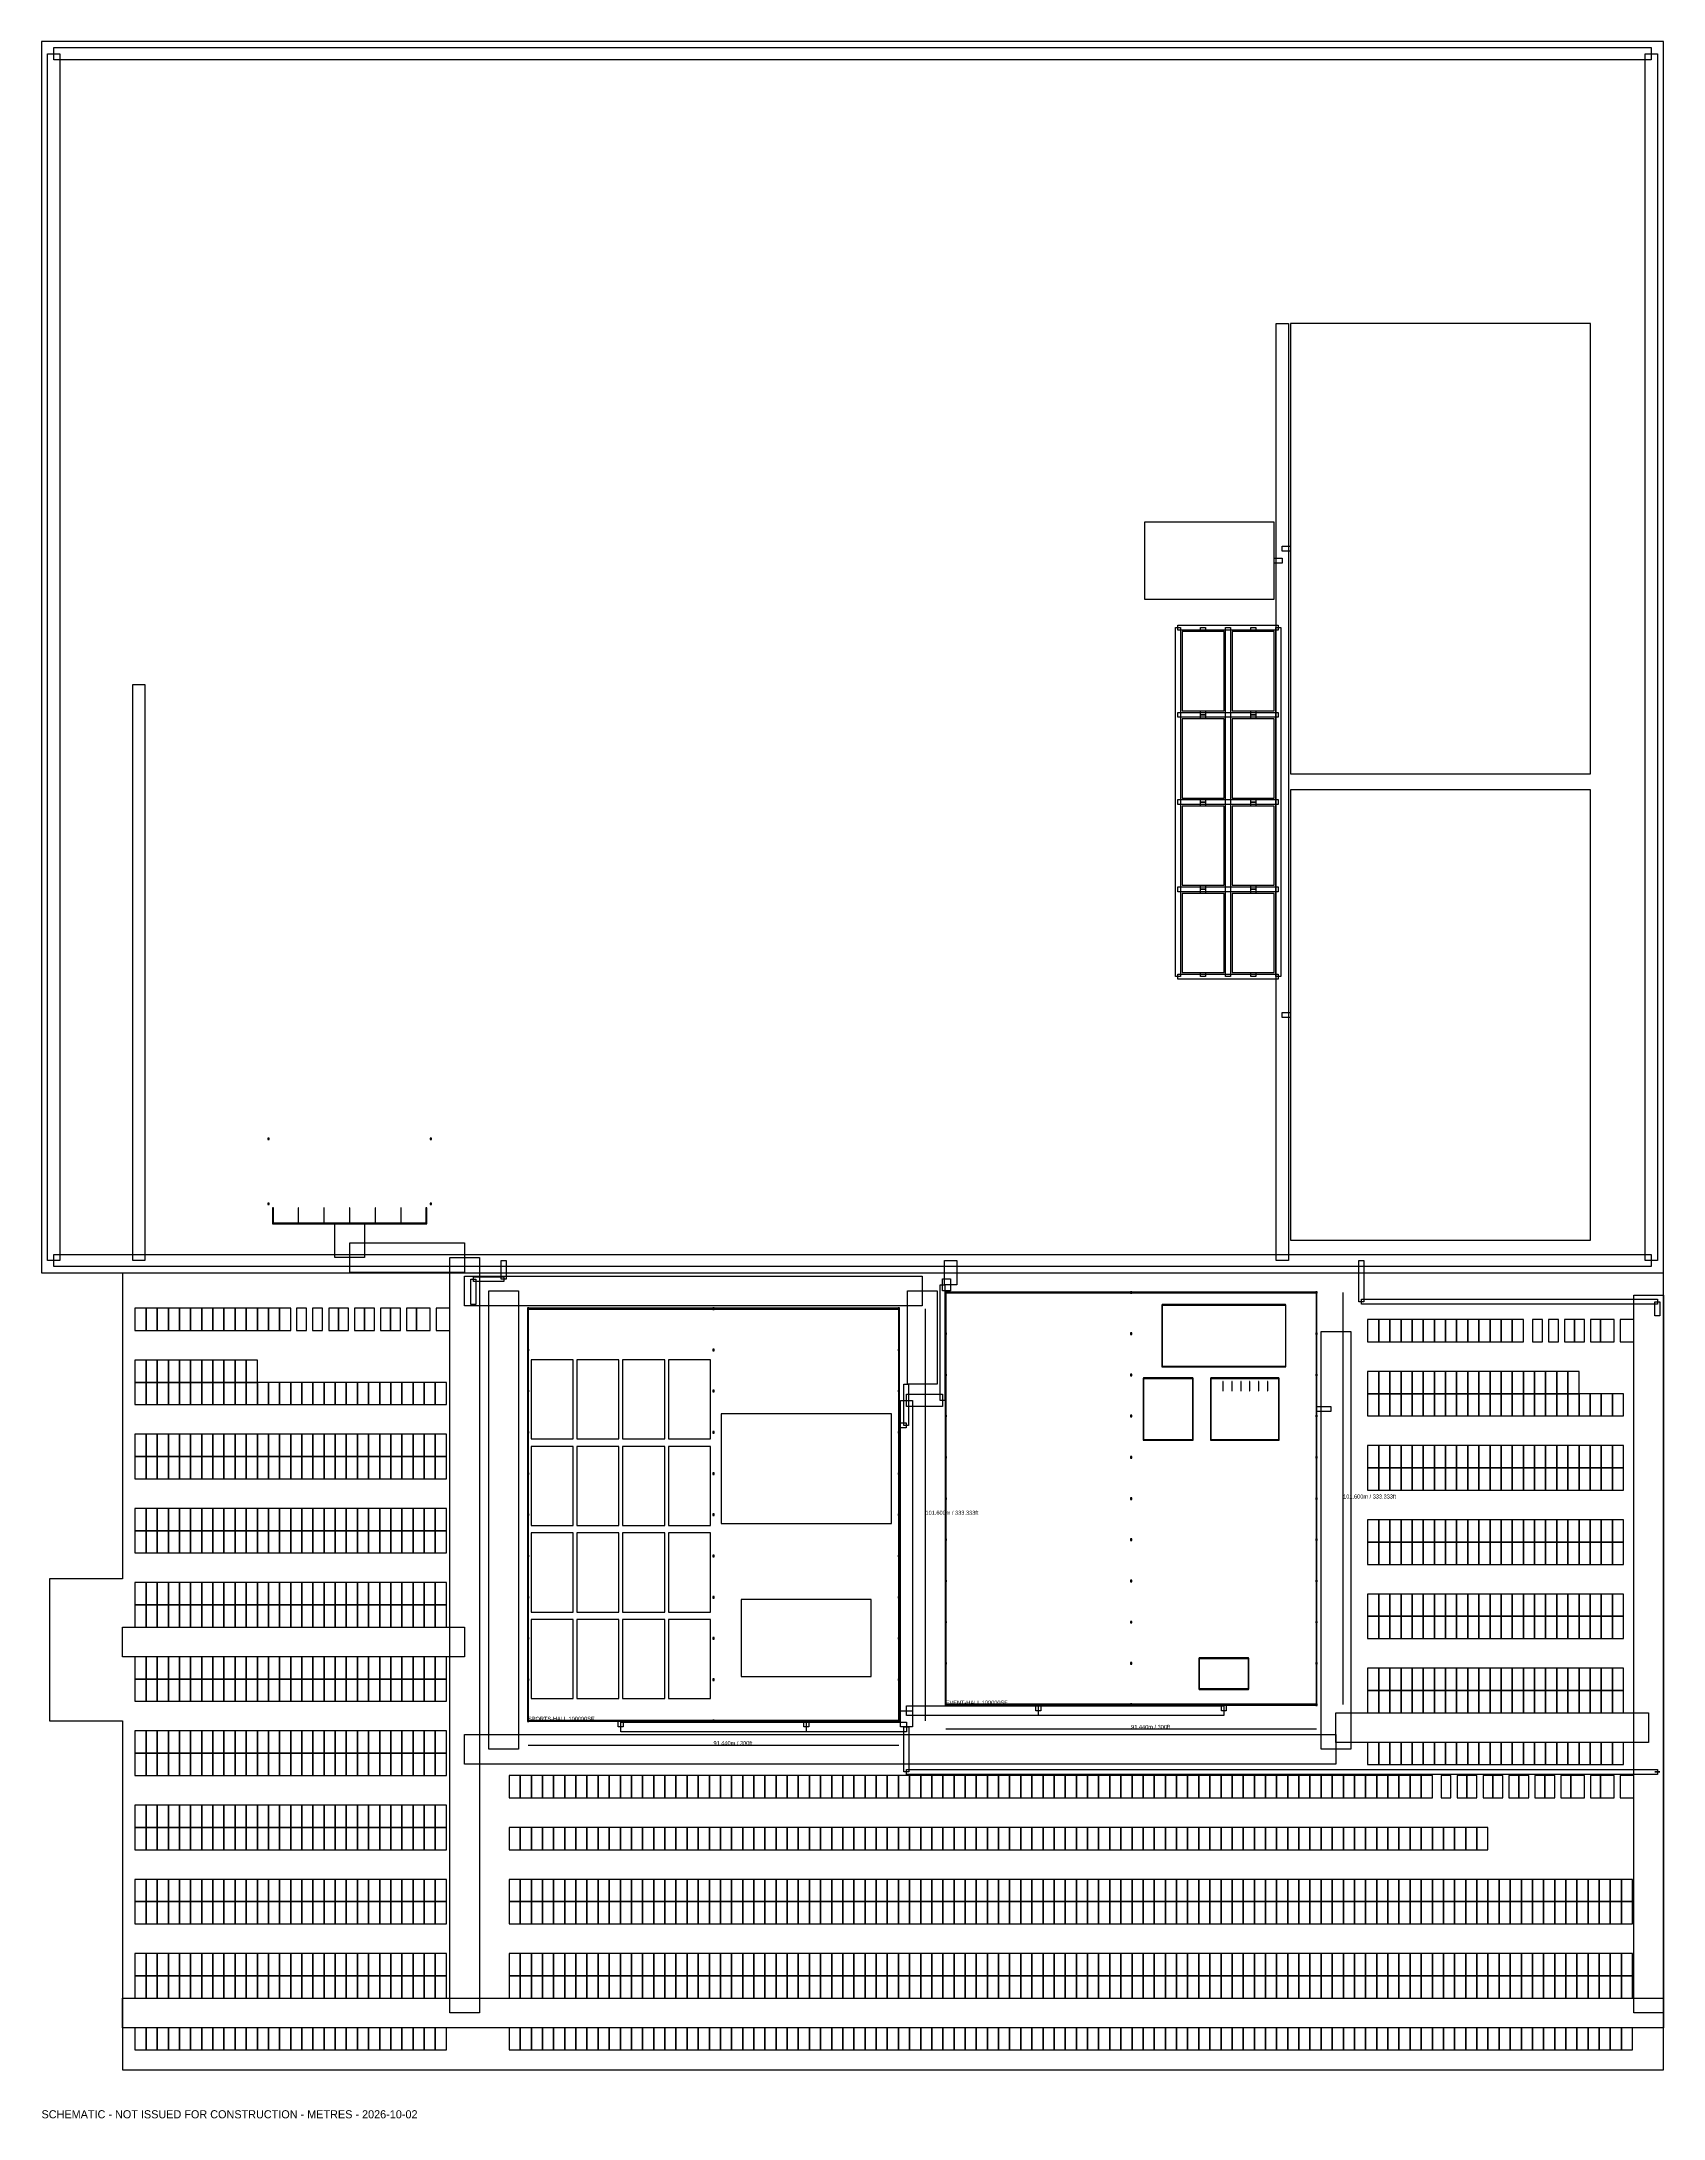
# Model space of a CAD drawing. Header units: metres. Extents: x 0 to 400, y -12 to 500.
import ezdxf

# ---------------------------------------------------------------- set-up
doc = ezdxf.new("R2010")
doc.units = ezdxf.units.M
for name, color, linetype in [('ASSUMED_BOUNDARY', 7, 'CONTINUOUS'), ('COURT_FREE_ZONE', 7, 'CONTINUOUS'), ('DIMENSIONS', 7, 'CONTINUOUS'), ('HALL_EVENT-HALL', 7, 'CONTINUOUS'), ('HALL_SPORTS-HALL', 7, 'CONTINUOUS'), ('IFCCOLUMN', 7, 'CONTINUOUS'), ('IFCDOOR', 7, 'CONTINUOUS'), ('IFCWALL', 7, 'CONTINUOUS'), ('NOTES', 7, 'CONTINUOUS'), ('OUTDOOR_30_ACRES', 7, 'CONTINUOUS'), ('PARKING_L1', 7, 'CONTINUOUS'), ('PARKING_L1_ADA', 7, 'CONTINUOUS'), ('SITE_ROADS', 7, 'CONTINUOUS'), ('SITE_WALKS', 7, 'CONTINUOUS')]:
    doc.layers.add(name, color=color, linetype=linetype)

msp = doc.modelspace()

# ---------------------------------------------------------------- linework, layer by layer
at = {"layer": 'ASSUMED_BOUNDARY'}
msp.add_lwpolyline([(20, 0), (400, 0), (400, 500), (0, 500), (0, 196.485768), (20, 196.485768), (20, 121), (2, 121), (2, 86), (20, 86)], close=True, dxfattribs=at)
at = {"layer": 'COURT_FREE_ZONE'}
for points in [[(308, 319.485768), (382, 319.485768), (382, 430.485768), (308, 430.485768)], [(272, 362.485768), (304, 362.485768), (304, 381.485768), (272, 381.485768)], [(281.2736, 335.007368), (291.6368, 335.007368), (291.6368, 354.514568), (281.2736, 354.514568)], [(293.6368, 335.007368), (304, 335.007368), (304, 354.514568), (293.6368, 354.514568)], [(281.2736, 313.500168), (291.6368, 313.500168), (291.6368, 333.007368), (281.2736, 333.007368)], [(293.6368, 313.500168), (304, 313.500168), (304, 333.007368), (293.6368, 333.007368)], [(308, 204.485768), (382, 204.485768), (382, 315.485768), (308, 315.485768)], [(281.2736, 291.992968), (291.6368, 291.992968), (291.6368, 311.500168), (281.2736, 311.500168)], [(293.6368, 291.992968), (304, 291.992968), (304, 311.500168), (293.6368, 311.500168)], [(281.2736, 270.485768), (291.6368, 270.485768), (291.6368, 289.992968), (281.2736, 289.992968)], [(293.6368, 270.485768), (304, 270.485768), (304, 289.992968), (293.6368, 289.992968)], [(120.762, 155.4944), (131.1252, 155.4944), (131.1252, 175.0016), (120.762, 175.0016)], [(132.0396, 155.4944), (142.4028, 155.4944), (142.4028, 175.0016), (132.0396, 175.0016)], [(143.3172, 155.4944), (153.6804, 155.4944), (153.6804, 175.0016), (143.3172, 175.0016)], [(154.5948, 155.4944), (164.958, 155.4944), (164.958, 175.0016), (154.5948, 175.0016)], [(209.58, 134.6792), (209.58, 161.6792), (167.58, 161.6792), (167.58, 134.6792)], [(120.762, 134.1584), (131.1252, 134.1584), (131.1252, 153.6656), (120.762, 153.6656)], [(132.0396, 134.1584), (142.4028, 134.1584), (142.4028, 153.6656), (132.0396, 153.6656)], [(143.3172, 134.1584), (153.6804, 134.1584), (153.6804, 153.6656), (143.3172, 153.6656)], [(154.5948, 134.1584), (164.958, 134.1584), (164.958, 153.6656), (154.5948, 153.6656)], [(120.762, 112.8224), (131.1252, 112.8224), (131.1252, 132.3296), (120.762, 132.3296)], [(132.0396, 112.8224), (142.4028, 112.8224), (142.4028, 132.3296), (132.0396, 132.3296)], [(143.3172, 112.8224), (153.6804, 112.8224), (153.6804, 132.3296), (143.3172, 132.3296)], [(154.5948, 112.8224), (164.958, 112.8224), (164.958, 132.3296), (154.5948, 132.3296)], [(172.58, 96.9216), (204.58, 96.9216), (204.58, 115.9216), (172.58, 115.9216)], [(120.762, 91.4864), (131.1252, 91.4864), (131.1252, 110.9936), (120.762, 110.9936)], [(132.0396, 91.4864), (142.4028, 91.4864), (142.4028, 110.9936), (132.0396, 110.9936)], [(143.3172, 91.4864), (153.6804, 91.4864), (153.6804, 110.9936), (143.3172, 110.9936)], [(154.5948, 91.4864), (164.958, 91.4864), (164.958, 110.9936), (154.5948, 110.9936)]]:
    msp.add_lwpolyline(points, close=True, dxfattribs=at)
at = {"layer": 'DIMENSIONS'}
for points in [[(321, 90), (321, 191.6)], [(218, 86), (218, 187.6)], [(223, 84), (314.44, 84)], [(120, 80), (211.44, 80)]]:
    msp.add_lwpolyline(points, dxfattribs=at)
at = {"layer": 'HALL_EVENT-HALL'}
msp.add_lwpolyline([(223, 90), (314.44, 90), (314.44, 191.6), (223, 191.6)], close=True, dxfattribs=at)
at = {"layer": 'HALL_SPORTS-HALL'}
msp.add_lwpolyline([(120, 86), (211.44, 86), (211.44, 187.6), (120, 187.6)], close=True, dxfattribs=at)
at = {"layer": 'IFCCOLUMN'}
for points in [[(55.84, 229.325764), (56.16, 229.325764), (56.16, 229.645764), (55.84, 229.645764)], [(95.84, 229.325764), (96.16, 229.325764), (96.16, 229.645764), (95.84, 229.645764)], [(55.84, 213.325764), (56.16, 213.325764), (56.16, 213.645764), (55.84, 213.645764)], [(95.84, 213.325764), (96.16, 213.325764), (96.16, 213.645764), (95.84, 213.645764)], [(222.85, 191.400006), (223.15, 191.400006), (223.15, 191.800006), (222.85, 191.800006)], [(268.570001, 191.400006), (268.870001, 191.400006), (268.870001, 191.800006), (268.570001, 191.800006)], [(314.290002, 191.400006), (314.590002, 191.400006), (314.590002, 191.800006), (314.290002, 191.800006)], [(119.85, 187.400006), (120.15, 187.400006), (120.15, 187.800006), (119.85, 187.800006)], [(165.570001, 187.400006), (165.870001, 187.400006), (165.870001, 187.800006), (165.570001, 187.800006)], [(211.290002, 187.400006), (211.590002, 187.400006), (211.590002, 187.800006), (211.290002, 187.800006)], [(222.85, 181.240002), (223.15, 181.240002), (223.15, 181.640002), (222.85, 181.640002)], [(268.570001, 181.240002), (268.870001, 181.240002), (268.870001, 181.640002), (268.570001, 181.640002)], [(314.290002, 181.240002), (314.590002, 181.240002), (314.590002, 181.640002), (314.290002, 181.640002)], [(119.85, 177.240002), (120.15, 177.240002), (120.15, 177.640002), (119.85, 177.640002)], [(165.570001, 177.240002), (165.870001, 177.240002), (165.870001, 177.640002), (165.570001, 177.640002)], [(211.290002, 177.240002), (211.590002, 177.240002), (211.590002, 177.640002), (211.290002, 177.640002)], [(222.85, 171.079999), (223.15, 171.079999), (223.15, 171.479999), (222.85, 171.479999)], [(268.570001, 171.079999), (268.870001, 171.079999), (268.870001, 171.479999), (268.570001, 171.479999)], [(314.290002, 171.079999), (314.590002, 171.079999), (314.590002, 171.479999), (314.290002, 171.479999)], [(119.85, 167.079999), (120.15, 167.079999), (120.15, 167.479999), (119.85, 167.479999)], [(165.570001, 167.079999), (165.870001, 167.079999), (165.870001, 167.479999), (165.570001, 167.479999)], [(211.290002, 167.079999), (211.590002, 167.079999), (211.590002, 167.479999), (211.290002, 167.479999)], [(222.85, 160.919995), (223.15, 160.919995), (223.15, 161.319995), (222.85, 161.319995)], [(268.570001, 160.919995), (268.870001, 160.919995), (268.870001, 161.319995), (268.570001, 161.319995)], [(314.290002, 160.919995), (314.590002, 160.919995), (314.590002, 161.319995), (314.290002, 161.319995)], [(119.85, 156.919995), (120.15, 156.919995), (120.15, 157.319995), (119.85, 157.319995)], [(165.570001, 156.919995), (165.870001, 156.919995), (165.870001, 157.319995), (165.570001, 157.319995)], [(211.290002, 156.919995), (211.590002, 156.919995), (211.590002, 157.319995), (211.290002, 157.319995)], [(222.85, 150.760007), (223.15, 150.760007), (223.15, 151.160007), (222.85, 151.160007)], [(268.570001, 150.760007), (268.870001, 150.760007), (268.870001, 151.160007), (268.570001, 151.160007)], [(314.290002, 150.760007), (314.590002, 150.760007), (314.590002, 151.160007), (314.290002, 151.160007)], [(119.85, 146.760007), (120.15, 146.760007), (120.15, 147.160007), (119.85, 147.160007)], [(165.570001, 146.760007), (165.870001, 146.760007), (165.870001, 147.160007), (165.570001, 147.160007)], [(211.290002, 146.760007), (211.590002, 146.760007), (211.590002, 147.160007), (211.290002, 147.160007)], [(222.85, 140.600003), (223.15, 140.600003), (223.15, 141.000003), (222.85, 141.000003)], [(268.570001, 140.600003), (268.870001, 140.600003), (268.870001, 141.000003), (268.570001, 141.000003)], [(314.290002, 140.600003), (314.590002, 140.600003), (314.590002, 141.000003), (314.290002, 141.000003)], [(119.85, 136.600003), (120.15, 136.600003), (120.15, 137.000003), (119.85, 137.000003)], [(165.570001, 136.600003), (165.870001, 136.600003), (165.870001, 137.000003), (165.570001, 137.000003)], [(211.290002, 136.600003), (211.590002, 136.600003), (211.590002, 137.000003), (211.290002, 137.000003)], [(222.85, 130.439999), (223.15, 130.439999), (223.15, 130.839999), (222.85, 130.839999)], [(268.570001, 130.439999), (268.870001, 130.439999), (268.870001, 130.839999), (268.570001, 130.839999)], [(314.290002, 130.439999), (314.590002, 130.439999), (314.590002, 130.839999), (314.290002, 130.839999)], [(119.85, 126.439999), (120.15, 126.439999), (120.15, 126.839999), (119.85, 126.839999)], [(165.570001, 126.439999), (165.870001, 126.439999), (165.870001, 126.839999), (165.570001, 126.839999)], [(211.290002, 126.439999), (211.590002, 126.439999), (211.590002, 126.839999), (211.290002, 126.839999)], [(222.85, 120.280003), (223.15, 120.280003), (223.15, 120.680003), (222.85, 120.680003)], [(268.570001, 120.280003), (268.870001, 120.280003), (268.870001, 120.680003), (268.570001, 120.680003)], [(314.290002, 120.280003), (314.590002, 120.280003), (314.590002, 120.680003), (314.290002, 120.680003)], [(119.85, 116.280003), (120.15, 116.280003), (120.15, 116.680003), (119.85, 116.680003)], [(165.570001, 116.280003), (165.870001, 116.280003), (165.870001, 116.680003), (165.570001, 116.680003)], [(211.290002, 116.280003), (211.590002, 116.280003), (211.590002, 116.680003), (211.290002, 116.680003)], [(222.85, 110.12), (223.15, 110.12), (223.15, 110.52), (222.85, 110.52)], [(268.570001, 110.12), (268.870001, 110.12), (268.870001, 110.52), (268.570001, 110.52)], [(314.290002, 110.12), (314.590002, 110.12), (314.590002, 110.52), (314.290002, 110.52)], [(119.85, 106.12), (120.15, 106.12), (120.15, 106.52), (119.85, 106.52)], [(165.570001, 106.12), (165.870001, 106.12), (165.870001, 106.52), (165.570001, 106.52)], [(211.290002, 106.12), (211.590002, 106.12), (211.590002, 106.52), (211.290002, 106.52)], [(222.85, 99.960004), (223.15, 99.960004), (223.15, 100.360004), (222.85, 100.360004)], [(268.570001, 99.960004), (268.870001, 99.960004), (268.870001, 100.360004), (268.570001, 100.360004)], [(314.290002, 99.960004), (314.590002, 99.960004), (314.590002, 100.360004), (314.290002, 100.360004)], [(119.85, 95.960004), (120.15, 95.960004), (120.15, 96.360004), (119.85, 96.360004)], [(165.570001, 95.960004), (165.870001, 95.960004), (165.870001, 96.360004), (165.570001, 96.360004)], [(211.290002, 95.960004), (211.590002, 95.960004), (211.590002, 96.360004), (211.290002, 96.360004)], [(222.85, 89.8), (223.15, 89.8), (223.15, 90.2), (222.85, 90.2)], [(268.570001, 89.8), (268.870001, 89.8), (268.870001, 90.2), (268.570001, 90.2)], [(314.290002, 89.8), (314.590002, 89.8), (314.590002, 90.2), (314.290002, 90.2)], [(119.85, 85.8), (120.15, 85.8), (120.15, 86.2), (119.85, 86.2)], [(165.570001, 85.8), (165.870001, 85.8), (165.870001, 86.2), (165.570001, 86.2)], [(211.290002, 85.8), (211.590002, 85.8), (211.590002, 86.2), (211.290002, 86.2)]]:
    msp.add_lwpolyline(points, close=True, dxfattribs=at)
at = {"layer": 'IFCDOOR'}
for points in [[(244.6408, 191.57), (247.0792, 191.57), (247.0792, 191.63), (244.6408, 191.63)], [(290.3608, 191.57), (292.7992, 191.57), (292.7992, 191.63), (290.3608, 191.63)], [(141.6408, 187.57), (144.0792, 187.57), (144.0792, 187.63), (141.6408, 187.63)], [(187.3608, 187.57), (189.7992, 187.57), (189.7992, 187.63), (187.3608, 187.63)], [(290.97, 173.282), (292.19, 173.282), (292.19, 173.342), (290.97, 173.342)], [(211.41, 160.3712), (211.47, 160.3712), (211.47, 164.0288), (211.41, 164.0288)], [(314.41, 164.3712), (314.47, 164.3712), (314.47, 168.0288), (314.41, 168.0288)], [(277.254, 155.1972), (278.474, 155.1972), (278.474, 155.2572), (277.254, 155.2572)], [(296.1516, 155.1972), (297.3716, 155.1972), (297.3716, 155.2572), (296.1516, 155.2572)], [(222.97, 134.5008), (223.03, 134.5008), (223.03, 136.9392), (222.97, 136.9392)], [(119.97, 130.5008), (120.03, 130.5008), (120.03, 132.9392), (119.97, 132.9392)], [(290.97, 93.78), (292.19, 93.78), (292.19, 93.84), (290.97, 93.84)], [(244.6408, 89.97), (247.0792, 89.97), (247.0792, 90.03), (244.6408, 90.03)], [(290.3608, 89.97), (292.7992, 89.97), (292.7992, 90.03), (290.3608, 90.03)], [(141.6408, 85.97), (144.0792, 85.97), (144.0792, 86.03), (141.6408, 86.03)], [(187.3608, 85.97), (189.7992, 85.97), (189.7992, 86.03), (187.3608, 86.03)]]:
    msp.add_lwpolyline(points, close=True, dxfattribs=at)
at = {"layer": 'IFCWALL'}
for points in [[(57, 208.485768), (57.2, 208.485768), (57.2, 212.485768), (57, 212.485768)], [(63.268333, 208.485768), (63.398333, 208.485768), (63.398333, 212.485768), (63.268333, 212.485768)], [(69.601667, 208.485768), (69.731667, 208.485768), (69.731667, 212.485768), (69.601667, 212.485768)], [(75.935, 208.485768), (76.065, 208.485768), (76.065, 212.485768), (75.935, 212.485768)], [(82.268333, 208.485768), (82.398333, 208.485768), (82.398333, 212.485768), (82.268333, 212.485768)], [(88.601667, 208.485768), (88.731667, 208.485768), (88.731667, 212.485768), (88.601667, 212.485768)], [(94.8, 208.485768), (95, 208.485768), (95, 212.485768), (94.8, 212.485768)], [(57, 208.485768), (95, 208.485768), (95, 208.685768), (57, 208.685768)], [(222.89, 181.54), (223.11, 181.54), (223.11, 191.5), (222.89, 191.5)], [(222.89, 181.54), (223.11, 181.54), (223.11, 191.5), (222.89, 191.5)], [(223.15, 191.49), (268.57, 191.49), (268.57, 191.71), (223.15, 191.71)], [(268.87, 191.49), (314.29, 191.49), (314.29, 191.71), (268.87, 191.71)], [(314.33, 181.54), (314.55, 181.54), (314.55, 191.5), (314.33, 191.5)], [(314.33, 181.54), (314.55, 181.54), (314.55, 191.5), (314.33, 191.5)], [(119.89, 177.54), (120.11, 177.54), (120.11, 187.5), (119.89, 187.5)], [(119.89, 177.54), (120.11, 177.54), (120.11, 187.5), (119.89, 187.5)], [(120.15, 187.49), (165.57, 187.49), (165.57, 187.71), (120.15, 187.71)], [(165.87, 187.49), (211.29, 187.49), (211.29, 187.71), (165.87, 187.71)], [(211.33, 177.54), (211.55, 177.54), (211.55, 187.5), (211.33, 187.5)], [(211.33, 177.54), (211.55, 177.54), (211.55, 187.5), (211.33, 187.5)], [(276.265, 173.312), (276.415, 173.312), (276.415, 188.552), (276.265, 188.552)], [(276.34, 188.477), (306.82, 188.477), (306.82, 188.627), (276.34, 188.627)], [(306.745, 173.312), (306.895, 173.312), (306.895, 188.552), (306.745, 188.552)], [(222.89, 171.38), (223.11, 171.38), (223.11, 181.34), (222.89, 181.34)], [(222.89, 171.38), (223.11, 171.38), (223.11, 181.34), (222.89, 181.34)], [(314.33, 171.38), (314.55, 171.38), (314.55, 181.34), (314.33, 181.34)], [(314.33, 171.38), (314.55, 171.38), (314.55, 181.34), (314.33, 181.34)], [(119.89, 167.38), (120.11, 167.38), (120.11, 177.34), (119.89, 177.34)], [(119.89, 167.38), (120.11, 167.38), (120.11, 177.34), (119.89, 177.34)], [(211.33, 167.38), (211.55, 167.38), (211.55, 177.34), (211.33, 177.34)], [(211.33, 167.38), (211.55, 167.38), (211.55, 177.34), (211.33, 177.34)], [(222.89, 161.22), (223.11, 161.22), (223.11, 171.18), (222.89, 171.18)], [(222.89, 161.22), (223.11, 161.22), (223.11, 171.18), (222.89, 171.18)], [(271.693, 155.2272), (271.843, 155.2272), (271.843, 170.4672), (271.693, 170.4672)], [(271.768, 170.3922), (283.96, 170.3922), (283.96, 170.5422), (271.768, 170.5422)], [(276.34, 173.237), (306.82, 173.237), (306.82, 173.387), (276.34, 173.387)], [(283.885, 155.2272), (284.035, 155.2272), (284.035, 170.4672), (283.885, 170.4672)], [(288.3046, 155.2272), (288.4546, 155.2272), (288.4546, 170.4672), (288.3046, 170.4672)], [(288.3796, 170.3922), (305.1436, 170.3922), (305.1436, 170.5422), (288.3796, 170.5422)], [(291.3396, 167.3172), (291.4196, 167.3172), (291.4196, 169.6172), (291.3396, 169.6172)], [(293.5396, 167.3172), (293.6196, 167.3172), (293.6196, 169.6172), (293.5396, 169.6172)], [(295.7396, 167.3172), (295.8196, 167.3172), (295.8196, 169.6172), (295.7396, 169.6172)], [(297.9396, 167.3172), (298.0196, 167.3172), (298.0196, 169.6172), (297.9396, 169.6172)], [(300.1396, 167.3172), (300.2196, 167.3172), (300.2196, 169.6172), (300.1396, 169.6172)], [(302.3396, 167.3172), (302.4196, 167.3172), (302.4196, 169.6172), (302.3396, 169.6172)], [(305.0686, 155.2272), (305.2186, 155.2272), (305.2186, 170.4672), (305.0686, 170.4672)], [(314.33, 161.22), (314.55, 161.22), (314.55, 171.18), (314.33, 171.18)], [(119.89, 157.22), (120.11, 157.22), (120.11, 167.18), (119.89, 167.18)], [(119.89, 157.22), (120.11, 157.22), (120.11, 167.18), (119.89, 167.18)], [(211.33, 157.22), (211.55, 157.22), (211.55, 167.18), (211.33, 167.18)], [(222.89, 151.06), (223.11, 151.06), (223.11, 161.02), (222.89, 161.02)], [(222.89, 151.06), (223.11, 151.06), (223.11, 161.02), (222.89, 161.02)], [(314.33, 151.06), (314.55, 151.06), (314.55, 161.02), (314.33, 161.02)], [(314.33, 151.06), (314.55, 151.06), (314.55, 161.02), (314.33, 161.02)], [(119.89, 147.06), (120.11, 147.06), (120.11, 157.02), (119.89, 157.02)], [(119.89, 147.06), (120.11, 147.06), (120.11, 157.02), (119.89, 157.02)], [(211.33, 147.06), (211.55, 147.06), (211.55, 157.02), (211.33, 157.02)], [(211.33, 147.06), (211.55, 147.06), (211.55, 157.02), (211.33, 157.02)], [(271.768, 155.1522), (283.96, 155.1522), (283.96, 155.3022), (271.768, 155.3022)], [(288.3796, 155.1522), (305.1436, 155.1522), (305.1436, 155.3022), (288.3796, 155.3022)], [(222.89, 140.9), (223.11, 140.9), (223.11, 150.86), (222.89, 150.86)], [(222.89, 140.9), (223.11, 140.9), (223.11, 150.86), (222.89, 150.86)], [(314.33, 140.9), (314.55, 140.9), (314.55, 150.86), (314.33, 150.86)], [(314.33, 140.9), (314.55, 140.9), (314.55, 150.86), (314.33, 150.86)], [(119.89, 136.9), (120.11, 136.9), (120.11, 146.86), (119.89, 146.86)], [(119.89, 136.9), (120.11, 136.9), (120.11, 146.86), (119.89, 146.86)], [(211.33, 136.9), (211.55, 136.9), (211.55, 146.86), (211.33, 146.86)], [(211.33, 136.9), (211.55, 136.9), (211.55, 146.86), (211.33, 146.86)], [(222.89, 130.74), (223.11, 130.74), (223.11, 140.7), (222.89, 140.7)], [(314.33, 130.74), (314.55, 130.74), (314.55, 140.7), (314.33, 140.7)], [(314.33, 130.74), (314.55, 130.74), (314.55, 140.7), (314.33, 140.7)], [(119.89, 126.74), (120.11, 126.74), (120.11, 136.7), (119.89, 136.7)], [(211.33, 126.74), (211.55, 126.74), (211.55, 136.7), (211.33, 136.7)], [(211.33, 126.74), (211.55, 126.74), (211.55, 136.7), (211.33, 136.7)], [(222.89, 120.58), (223.11, 120.58), (223.11, 130.54), (222.89, 130.54)], [(222.89, 120.58), (223.11, 120.58), (223.11, 130.54), (222.89, 130.54)], [(314.33, 120.58), (314.55, 120.58), (314.55, 130.54), (314.33, 130.54)], [(314.33, 120.58), (314.55, 120.58), (314.55, 130.54), (314.33, 130.54)], [(119.89, 116.58), (120.11, 116.58), (120.11, 126.54), (119.89, 126.54)], [(119.89, 116.58), (120.11, 116.58), (120.11, 126.54), (119.89, 126.54)], [(211.33, 116.58), (211.55, 116.58), (211.55, 126.54), (211.33, 126.54)], [(211.33, 116.58), (211.55, 116.58), (211.55, 126.54), (211.33, 126.54)], [(222.89, 110.42), (223.11, 110.42), (223.11, 120.38), (222.89, 120.38)], [(222.89, 110.42), (223.11, 110.42), (223.11, 120.38), (222.89, 120.38)], [(314.33, 110.42), (314.55, 110.42), (314.55, 120.38), (314.33, 120.38)], [(314.33, 110.42), (314.55, 110.42), (314.55, 120.38), (314.33, 120.38)], [(119.89, 106.42), (120.11, 106.42), (120.11, 116.38), (119.89, 116.38)], [(119.89, 106.42), (120.11, 106.42), (120.11, 116.38), (119.89, 116.38)], [(211.33, 106.42), (211.55, 106.42), (211.55, 116.38), (211.33, 116.38)], [(211.33, 106.42), (211.55, 106.42), (211.55, 116.38), (211.33, 116.38)], [(222.89, 100.26), (223.11, 100.26), (223.11, 110.22), (222.89, 110.22)], [(222.89, 100.26), (223.11, 100.26), (223.11, 110.22), (222.89, 110.22)], [(314.33, 100.26), (314.55, 100.26), (314.55, 110.22), (314.33, 110.22)], [(314.33, 100.26), (314.55, 100.26), (314.55, 110.22), (314.33, 110.22)], [(119.89, 96.26), (120.11, 96.26), (120.11, 106.22), (119.89, 106.22)], [(119.89, 96.26), (120.11, 96.26), (120.11, 106.22), (119.89, 106.22)], [(211.33, 96.26), (211.55, 96.26), (211.55, 106.22), (211.33, 106.22)], [(211.33, 96.26), (211.55, 96.26), (211.55, 106.22), (211.33, 106.22)], [(222.89, 90.1), (223.11, 90.1), (223.11, 100.06), (222.89, 100.06)], [(222.89, 90.1), (223.11, 90.1), (223.11, 100.06), (222.89, 100.06)], [(285.409, 93.81), (285.559, 93.81), (285.559, 101.43), (285.409, 101.43)], [(285.484, 101.355), (297.676, 101.355), (297.676, 101.505), (285.484, 101.505)], [(297.601, 93.81), (297.751, 93.81), (297.751, 101.43), (297.601, 101.43)], [(314.33, 90.1), (314.55, 90.1), (314.55, 100.06), (314.33, 100.06)], [(314.33, 90.1), (314.55, 90.1), (314.55, 100.06), (314.33, 100.06)], [(119.89, 86.1), (120.11, 86.1), (120.11, 96.06), (119.89, 96.06)], [(119.89, 86.1), (120.11, 86.1), (120.11, 96.06), (119.89, 96.06)], [(211.33, 86.1), (211.55, 86.1), (211.55, 96.06), (211.33, 96.06)], [(211.33, 86.1), (211.55, 86.1), (211.55, 96.06), (211.33, 96.06)], [(285.484, 93.735), (297.676, 93.735), (297.676, 93.885), (285.484, 93.885)], [(223.15, 89.89), (268.57, 89.89), (268.57, 90.11), (223.15, 90.11)], [(268.87, 89.89), (314.29, 89.89), (314.29, 90.11), (268.87, 90.11)], [(120.15, 85.89), (165.57, 85.89), (165.57, 86.11), (120.15, 86.11)], [(165.87, 85.89), (211.29, 85.89), (211.29, 86.11), (165.87, 86.11)]]:
    msp.add_lwpolyline(points, close=True, dxfattribs=at)
at = {"layer": 'OUTDOOR_30_ACRES'}
msp.add_lwpolyline([(0, 196.485768), (400, 196.485768), (400, 500), (0, 500)], close=True, dxfattribs=at)
at = {"layer": 'PARKING_L1'}
for points in [[(23.048, 182.2496), (25.7912, 182.2496), (25.7912, 187.736), (23.048, 187.736)], [(25.7912, 182.2496), (28.5344, 182.2496), (28.5344, 187.736), (25.7912, 187.736)], [(28.5344, 182.2496), (31.2776, 182.2496), (31.2776, 187.736), (28.5344, 187.736)], [(31.2776, 182.2496), (34.0208, 182.2496), (34.0208, 187.736), (31.2776, 187.736)], [(34.0208, 182.2496), (36.764, 182.2496), (36.764, 187.736), (34.0208, 187.736)], [(36.764, 182.2496), (39.5072, 182.2496), (39.5072, 187.736), (36.764, 187.736)], [(39.5072, 182.2496), (42.2504, 182.2496), (42.2504, 187.736), (39.5072, 187.736)], [(42.2504, 182.2496), (44.9936, 182.2496), (44.9936, 187.736), (42.2504, 187.736)], [(44.9936, 182.2496), (47.7368, 182.2496), (47.7368, 187.736), (44.9936, 187.736)], [(47.7368, 182.2496), (50.48, 182.2496), (50.48, 187.736), (47.7368, 187.736)], [(50.48, 182.2496), (53.2232, 182.2496), (53.2232, 187.736), (50.48, 187.736)], [(53.2232, 182.2496), (55.9664, 182.2496), (55.9664, 187.736), (53.2232, 187.736)], [(55.9664, 182.2496), (58.7096, 182.2496), (58.7096, 187.736), (55.9664, 187.736)], [(58.7096, 182.2496), (61.4528, 182.2496), (61.4528, 187.736), (58.7096, 187.736)], [(327.048, 179.4416), (329.7912, 179.4416), (329.7912, 184.928), (327.048, 184.928)], [(329.7912, 179.4416), (332.5344, 179.4416), (332.5344, 184.928), (329.7912, 184.928)], [(332.5344, 179.4416), (335.2776, 179.4416), (335.2776, 184.928), (332.5344, 184.928)], [(335.2776, 179.4416), (338.0208, 179.4416), (338.0208, 184.928), (335.2776, 184.928)], [(338.0208, 179.4416), (340.764, 179.4416), (340.764, 184.928), (338.0208, 184.928)], [(340.764, 179.4416), (343.5072, 179.4416), (343.5072, 184.928), (340.764, 184.928)], [(343.5072, 179.4416), (346.2504, 179.4416), (346.2504, 184.928), (343.5072, 184.928)], [(346.2504, 179.4416), (348.9936, 179.4416), (348.9936, 184.928), (346.2504, 184.928)], [(348.9936, 179.4416), (351.7368, 179.4416), (351.7368, 184.928), (348.9936, 184.928)], [(351.7368, 179.4416), (354.48, 179.4416), (354.48, 184.928), (351.7368, 184.928)], [(354.48, 179.4416), (357.2232, 179.4416), (357.2232, 184.928), (354.48, 184.928)], [(357.2232, 179.4416), (359.9664, 179.4416), (359.9664, 184.928), (357.2232, 184.928)], [(359.9664, 179.4416), (362.7096, 179.4416), (362.7096, 184.928), (359.9664, 184.928)], [(362.7096, 179.4416), (365.4528, 179.4416), (365.4528, 184.928), (362.7096, 184.928)], [(23.048, 169.448), (25.7912, 169.448), (25.7912, 174.9344), (23.048, 174.9344)], [(25.7912, 169.448), (28.5344, 169.448), (28.5344, 174.9344), (25.7912, 174.9344)], [(28.5344, 169.448), (31.2776, 169.448), (31.2776, 174.9344), (28.5344, 174.9344)], [(31.2776, 169.448), (34.0208, 169.448), (34.0208, 174.9344), (31.2776, 174.9344)], [(34.0208, 169.448), (36.764, 169.448), (36.764, 174.9344), (34.0208, 174.9344)], [(36.764, 169.448), (39.5072, 169.448), (39.5072, 174.9344), (36.764, 174.9344)], [(39.5072, 169.448), (42.2504, 169.448), (42.2504, 174.9344), (39.5072, 174.9344)], [(42.2504, 169.448), (44.9936, 169.448), (44.9936, 174.9344), (42.2504, 174.9344)], [(44.9936, 169.448), (47.7368, 169.448), (47.7368, 174.9344), (44.9936, 174.9344)], [(47.7368, 169.448), (50.48, 169.448), (50.48, 174.9344), (47.7368, 174.9344)], [(50.48, 169.448), (53.2232, 169.448), (53.2232, 174.9344), (50.48, 174.9344)], [(23.048, 163.9616), (25.7912, 163.9616), (25.7912, 169.448), (23.048, 169.448)], [(25.7912, 163.9616), (28.5344, 163.9616), (28.5344, 169.448), (25.7912, 169.448)], [(28.5344, 163.9616), (31.2776, 163.9616), (31.2776, 169.448), (28.5344, 169.448)], [(31.2776, 163.9616), (34.0208, 163.9616), (34.0208, 169.448), (31.2776, 169.448)], [(34.0208, 163.9616), (36.764, 163.9616), (36.764, 169.448), (34.0208, 169.448)], [(36.764, 163.9616), (39.5072, 163.9616), (39.5072, 169.448), (36.764, 169.448)], [(39.5072, 163.9616), (42.2504, 163.9616), (42.2504, 169.448), (39.5072, 169.448)], [(42.2504, 163.9616), (44.9936, 163.9616), (44.9936, 169.448), (42.2504, 169.448)], [(44.9936, 163.9616), (47.7368, 163.9616), (47.7368, 169.448), (44.9936, 169.448)], [(47.7368, 163.9616), (50.48, 163.9616), (50.48, 169.448), (47.7368, 169.448)], [(50.48, 163.9616), (53.2232, 163.9616), (53.2232, 169.448), (50.48, 169.448)], [(53.2232, 163.9616), (55.9664, 163.9616), (55.9664, 169.448), (53.2232, 169.448)], [(55.9664, 163.9616), (58.7096, 163.9616), (58.7096, 169.448), (55.9664, 169.448)], [(58.7096, 163.9616), (61.4528, 163.9616), (61.4528, 169.448), (58.7096, 169.448)], [(61.4528, 163.9616), (64.196, 163.9616), (64.196, 169.448), (61.4528, 169.448)], [(64.196, 163.9616), (66.9392, 163.9616), (66.9392, 169.448), (64.196, 169.448)], [(66.9392, 163.9616), (69.6824, 163.9616), (69.6824, 169.448), (66.9392, 169.448)], [(69.6824, 163.9616), (72.4256, 163.9616), (72.4256, 169.448), (69.6824, 169.448)], [(72.4256, 163.9616), (75.1688, 163.9616), (75.1688, 169.448), (72.4256, 169.448)], [(75.1688, 163.9616), (77.912, 163.9616), (77.912, 169.448), (75.1688, 169.448)], [(77.912, 163.9616), (80.6552, 163.9616), (80.6552, 169.448), (77.912, 169.448)], [(80.6552, 163.9616), (83.3984, 163.9616), (83.3984, 169.448), (80.6552, 169.448)], [(83.3984, 163.9616), (86.1416, 163.9616), (86.1416, 169.448), (83.3984, 169.448)], [(86.1416, 163.9616), (88.8848, 163.9616), (88.8848, 169.448), (86.1416, 169.448)], [(88.8848, 163.9616), (91.628, 163.9616), (91.628, 169.448), (88.8848, 169.448)], [(91.628, 163.9616), (94.3712, 163.9616), (94.3712, 169.448), (91.628, 169.448)], [(94.3712, 163.9616), (97.1144, 163.9616), (97.1144, 169.448), (94.3712, 169.448)], [(97.1144, 163.9616), (99.8576, 163.9616), (99.8576, 169.448), (97.1144, 169.448)], [(327.048, 166.64), (329.7912, 166.64), (329.7912, 172.1264), (327.048, 172.1264)], [(329.7912, 166.64), (332.5344, 166.64), (332.5344, 172.1264), (329.7912, 172.1264)], [(332.5344, 166.64), (335.2776, 166.64), (335.2776, 172.1264), (332.5344, 172.1264)], [(335.2776, 166.64), (338.0208, 166.64), (338.0208, 172.1264), (335.2776, 172.1264)], [(338.0208, 166.64), (340.764, 166.64), (340.764, 172.1264), (338.0208, 172.1264)], [(340.764, 166.64), (343.5072, 166.64), (343.5072, 172.1264), (340.764, 172.1264)], [(343.5072, 166.64), (346.2504, 166.64), (346.2504, 172.1264), (343.5072, 172.1264)], [(346.2504, 166.64), (348.9936, 166.64), (348.9936, 172.1264), (346.2504, 172.1264)], [(348.9936, 166.64), (351.7368, 166.64), (351.7368, 172.1264), (348.9936, 172.1264)], [(351.7368, 166.64), (354.48, 166.64), (354.48, 172.1264), (351.7368, 172.1264)], [(354.48, 166.64), (357.2232, 166.64), (357.2232, 172.1264), (354.48, 172.1264)], [(357.2232, 166.64), (359.9664, 166.64), (359.9664, 172.1264), (357.2232, 172.1264)], [(359.9664, 166.64), (362.7096, 166.64), (362.7096, 172.1264), (359.9664, 172.1264)], [(362.7096, 166.64), (365.4528, 166.64), (365.4528, 172.1264), (362.7096, 172.1264)], [(365.4528, 166.64), (368.196, 166.64), (368.196, 172.1264), (365.4528, 172.1264)], [(368.196, 166.64), (370.9392, 166.64), (370.9392, 172.1264), (368.196, 172.1264)], [(370.9392, 166.64), (373.6824, 166.64), (373.6824, 172.1264), (370.9392, 172.1264)], [(373.6824, 166.64), (376.4256, 166.64), (376.4256, 172.1264), (373.6824, 172.1264)], [(376.4256, 166.64), (379.1688, 166.64), (379.1688, 172.1264), (376.4256, 172.1264)], [(327.048, 161.1536), (329.7912, 161.1536), (329.7912, 166.64), (327.048, 166.64)], [(329.7912, 161.1536), (332.5344, 161.1536), (332.5344, 166.64), (329.7912, 166.64)], [(332.5344, 161.1536), (335.2776, 161.1536), (335.2776, 166.64), (332.5344, 166.64)], [(335.2776, 161.1536), (338.0208, 161.1536), (338.0208, 166.64), (335.2776, 166.64)], [(338.0208, 161.1536), (340.764, 161.1536), (340.764, 166.64), (338.0208, 166.64)], [(340.764, 161.1536), (343.5072, 161.1536), (343.5072, 166.64), (340.764, 166.64)], [(343.5072, 161.1536), (346.2504, 161.1536), (346.2504, 166.64), (343.5072, 166.64)], [(346.2504, 161.1536), (348.9936, 161.1536), (348.9936, 166.64), (346.2504, 166.64)], [(348.9936, 161.1536), (351.7368, 161.1536), (351.7368, 166.64), (348.9936, 166.64)], [(351.7368, 161.1536), (354.48, 161.1536), (354.48, 166.64), (351.7368, 166.64)], [(354.48, 161.1536), (357.2232, 161.1536), (357.2232, 166.64), (354.48, 166.64)], [(357.2232, 161.1536), (359.9664, 161.1536), (359.9664, 166.64), (357.2232, 166.64)], [(359.9664, 161.1536), (362.7096, 161.1536), (362.7096, 166.64), (359.9664, 166.64)], [(362.7096, 161.1536), (365.4528, 161.1536), (365.4528, 166.64), (362.7096, 166.64)], [(365.4528, 161.1536), (368.196, 161.1536), (368.196, 166.64), (365.4528, 166.64)], [(368.196, 161.1536), (370.9392, 161.1536), (370.9392, 166.64), (368.196, 166.64)], [(370.9392, 161.1536), (373.6824, 161.1536), (373.6824, 166.64), (370.9392, 166.64)], [(373.6824, 161.1536), (376.4256, 161.1536), (376.4256, 166.64), (373.6824, 166.64)], [(376.4256, 161.1536), (379.1688, 161.1536), (379.1688, 166.64), (376.4256, 166.64)], [(379.1688, 161.1536), (381.912, 161.1536), (381.912, 166.64), (379.1688, 166.64)], [(381.912, 161.1536), (384.6552, 161.1536), (384.6552, 166.64), (381.912, 166.64)], [(384.6552, 161.1536), (387.3984, 161.1536), (387.3984, 166.64), (384.6552, 166.64)], [(387.3984, 161.1536), (390.1416, 161.1536), (390.1416, 166.64), (387.3984, 166.64)], [(23.048, 151.16), (25.7912, 151.16), (25.7912, 156.6464), (23.048, 156.6464)], [(25.7912, 151.16), (28.5344, 151.16), (28.5344, 156.6464), (25.7912, 156.6464)], [(28.5344, 151.16), (31.2776, 151.16), (31.2776, 156.6464), (28.5344, 156.6464)], [(31.2776, 151.16), (34.0208, 151.16), (34.0208, 156.6464), (31.2776, 156.6464)], [(34.0208, 151.16), (36.764, 151.16), (36.764, 156.6464), (34.0208, 156.6464)], [(36.764, 151.16), (39.5072, 151.16), (39.5072, 156.6464), (36.764, 156.6464)], [(39.5072, 151.16), (42.2504, 151.16), (42.2504, 156.6464), (39.5072, 156.6464)], [(42.2504, 151.16), (44.9936, 151.16), (44.9936, 156.6464), (42.2504, 156.6464)], [(44.9936, 151.16), (47.7368, 151.16), (47.7368, 156.6464), (44.9936, 156.6464)], [(47.7368, 151.16), (50.48, 151.16), (50.48, 156.6464), (47.7368, 156.6464)], [(50.48, 151.16), (53.2232, 151.16), (53.2232, 156.6464), (50.48, 156.6464)], [(53.2232, 151.16), (55.9664, 151.16), (55.9664, 156.6464), (53.2232, 156.6464)], [(55.9664, 151.16), (58.7096, 151.16), (58.7096, 156.6464), (55.9664, 156.6464)], [(58.7096, 151.16), (61.4528, 151.16), (61.4528, 156.6464), (58.7096, 156.6464)], [(61.4528, 151.16), (64.196, 151.16), (64.196, 156.6464), (61.4528, 156.6464)], [(64.196, 151.16), (66.9392, 151.16), (66.9392, 156.6464), (64.196, 156.6464)], [(66.9392, 151.16), (69.6824, 151.16), (69.6824, 156.6464), (66.9392, 156.6464)], [(69.6824, 151.16), (72.4256, 151.16), (72.4256, 156.6464), (69.6824, 156.6464)], [(72.4256, 151.16), (75.1688, 151.16), (75.1688, 156.6464), (72.4256, 156.6464)], [(75.1688, 151.16), (77.912, 151.16), (77.912, 156.6464), (75.1688, 156.6464)], [(77.912, 151.16), (80.6552, 151.16), (80.6552, 156.6464), (77.912, 156.6464)], [(80.6552, 151.16), (83.3984, 151.16), (83.3984, 156.6464), (80.6552, 156.6464)], [(83.3984, 151.16), (86.1416, 151.16), (86.1416, 156.6464), (83.3984, 156.6464)], [(86.1416, 151.16), (88.8848, 151.16), (88.8848, 156.6464), (86.1416, 156.6464)], [(88.8848, 151.16), (91.628, 151.16), (91.628, 156.6464), (88.8848, 156.6464)], [(91.628, 151.16), (94.3712, 151.16), (94.3712, 156.6464), (91.628, 156.6464)], [(94.3712, 151.16), (97.1144, 151.16), (97.1144, 156.6464), (94.3712, 156.6464)], [(97.1144, 151.16), (99.8576, 151.16), (99.8576, 156.6464), (97.1144, 156.6464)], [(327.048, 148.352), (329.7912, 148.352), (329.7912, 153.8384), (327.048, 153.8384)], [(329.7912, 148.352), (332.5344, 148.352), (332.5344, 153.8384), (329.7912, 153.8384)], [(332.5344, 148.352), (335.2776, 148.352), (335.2776, 153.8384), (332.5344, 153.8384)], [(335.2776, 148.352), (338.0208, 148.352), (338.0208, 153.8384), (335.2776, 153.8384)], [(338.0208, 148.352), (340.764, 148.352), (340.764, 153.8384), (338.0208, 153.8384)], [(340.764, 148.352), (343.5072, 148.352), (343.5072, 153.8384), (340.764, 153.8384)], [(343.5072, 148.352), (346.2504, 148.352), (346.2504, 153.8384), (343.5072, 153.8384)], [(346.2504, 148.352), (348.9936, 148.352), (348.9936, 153.8384), (346.2504, 153.8384)], [(348.9936, 148.352), (351.7368, 148.352), (351.7368, 153.8384), (348.9936, 153.8384)], [(351.7368, 148.352), (354.48, 148.352), (354.48, 153.8384), (351.7368, 153.8384)], [(354.48, 148.352), (357.2232, 148.352), (357.2232, 153.8384), (354.48, 153.8384)], [(357.2232, 148.352), (359.9664, 148.352), (359.9664, 153.8384), (357.2232, 153.8384)], [(359.9664, 148.352), (362.7096, 148.352), (362.7096, 153.8384), (359.9664, 153.8384)], [(362.7096, 148.352), (365.4528, 148.352), (365.4528, 153.8384), (362.7096, 153.8384)], [(365.4528, 148.352), (368.196, 148.352), (368.196, 153.8384), (365.4528, 153.8384)], [(368.196, 148.352), (370.9392, 148.352), (370.9392, 153.8384), (368.196, 153.8384)], [(370.9392, 148.352), (373.6824, 148.352), (373.6824, 153.8384), (370.9392, 153.8384)], [(373.6824, 148.352), (376.4256, 148.352), (376.4256, 153.8384), (373.6824, 153.8384)], [(376.4256, 148.352), (379.1688, 148.352), (379.1688, 153.8384), (376.4256, 153.8384)], [(379.1688, 148.352), (381.912, 148.352), (381.912, 153.8384), (379.1688, 153.8384)], [(381.912, 148.352), (384.6552, 148.352), (384.6552, 153.8384), (381.912, 153.8384)], [(384.6552, 148.352), (387.3984, 148.352), (387.3984, 153.8384), (384.6552, 153.8384)], [(387.3984, 148.352), (390.1416, 148.352), (390.1416, 153.8384), (387.3984, 153.8384)], [(23.048, 145.6736), (25.7912, 145.6736), (25.7912, 151.16), (23.048, 151.16)], [(25.7912, 145.6736), (28.5344, 145.6736), (28.5344, 151.16), (25.7912, 151.16)], [(28.5344, 145.6736), (31.2776, 145.6736), (31.2776, 151.16), (28.5344, 151.16)], [(31.2776, 145.6736), (34.0208, 145.6736), (34.0208, 151.16), (31.2776, 151.16)], [(34.0208, 145.6736), (36.764, 145.6736), (36.764, 151.16), (34.0208, 151.16)], [(36.764, 145.6736), (39.5072, 145.6736), (39.5072, 151.16), (36.764, 151.16)], [(39.5072, 145.6736), (42.2504, 145.6736), (42.2504, 151.16), (39.5072, 151.16)], [(42.2504, 145.6736), (44.9936, 145.6736), (44.9936, 151.16), (42.2504, 151.16)], [(44.9936, 145.6736), (47.7368, 145.6736), (47.7368, 151.16), (44.9936, 151.16)], [(47.7368, 145.6736), (50.48, 145.6736), (50.48, 151.16), (47.7368, 151.16)], [(50.48, 145.6736), (53.2232, 145.6736), (53.2232, 151.16), (50.48, 151.16)], [(53.2232, 145.6736), (55.9664, 145.6736), (55.9664, 151.16), (53.2232, 151.16)], [(55.9664, 145.6736), (58.7096, 145.6736), (58.7096, 151.16), (55.9664, 151.16)], [(58.7096, 145.6736), (61.4528, 145.6736), (61.4528, 151.16), (58.7096, 151.16)], [(61.4528, 145.6736), (64.196, 145.6736), (64.196, 151.16), (61.4528, 151.16)], [(64.196, 145.6736), (66.9392, 145.6736), (66.9392, 151.16), (64.196, 151.16)], [(66.9392, 145.6736), (69.6824, 145.6736), (69.6824, 151.16), (66.9392, 151.16)], [(69.6824, 145.6736), (72.4256, 145.6736), (72.4256, 151.16), (69.6824, 151.16)], [(72.4256, 145.6736), (75.1688, 145.6736), (75.1688, 151.16), (72.4256, 151.16)], [(75.1688, 145.6736), (77.912, 145.6736), (77.912, 151.16), (75.1688, 151.16)], [(77.912, 145.6736), (80.6552, 145.6736), (80.6552, 151.16), (77.912, 151.16)], [(80.6552, 145.6736), (83.3984, 145.6736), (83.3984, 151.16), (80.6552, 151.16)], [(83.3984, 145.6736), (86.1416, 145.6736), (86.1416, 151.16), (83.3984, 151.16)], [(86.1416, 145.6736), (88.8848, 145.6736), (88.8848, 151.16), (86.1416, 151.16)], [(88.8848, 145.6736), (91.628, 145.6736), (91.628, 151.16), (88.8848, 151.16)], [(91.628, 145.6736), (94.3712, 145.6736), (94.3712, 151.16), (91.628, 151.16)], [(94.3712, 145.6736), (97.1144, 145.6736), (97.1144, 151.16), (94.3712, 151.16)], [(97.1144, 145.6736), (99.8576, 145.6736), (99.8576, 151.16), (97.1144, 151.16)], [(327.048, 142.8656), (329.7912, 142.8656), (329.7912, 148.352), (327.048, 148.352)], [(329.7912, 142.8656), (332.5344, 142.8656), (332.5344, 148.352), (329.7912, 148.352)], [(332.5344, 142.8656), (335.2776, 142.8656), (335.2776, 148.352), (332.5344, 148.352)], [(335.2776, 142.8656), (338.0208, 142.8656), (338.0208, 148.352), (335.2776, 148.352)], [(338.0208, 142.8656), (340.764, 142.8656), (340.764, 148.352), (338.0208, 148.352)], [(340.764, 142.8656), (343.5072, 142.8656), (343.5072, 148.352), (340.764, 148.352)], [(343.5072, 142.8656), (346.2504, 142.8656), (346.2504, 148.352), (343.5072, 148.352)], [(346.2504, 142.8656), (348.9936, 142.8656), (348.9936, 148.352), (346.2504, 148.352)], [(348.9936, 142.8656), (351.7368, 142.8656), (351.7368, 148.352), (348.9936, 148.352)], [(351.7368, 142.8656), (354.48, 142.8656), (354.48, 148.352), (351.7368, 148.352)], [(354.48, 142.8656), (357.2232, 142.8656), (357.2232, 148.352), (354.48, 148.352)], [(357.2232, 142.8656), (359.9664, 142.8656), (359.9664, 148.352), (357.2232, 148.352)], [(359.9664, 142.8656), (362.7096, 142.8656), (362.7096, 148.352), (359.9664, 148.352)], [(362.7096, 142.8656), (365.4528, 142.8656), (365.4528, 148.352), (362.7096, 148.352)], [(365.4528, 142.8656), (368.196, 142.8656), (368.196, 148.352), (365.4528, 148.352)], [(368.196, 142.8656), (370.9392, 142.8656), (370.9392, 148.352), (368.196, 148.352)], [(370.9392, 142.8656), (373.6824, 142.8656), (373.6824, 148.352), (370.9392, 148.352)], [(373.6824, 142.8656), (376.4256, 142.8656), (376.4256, 148.352), (373.6824, 148.352)], [(376.4256, 142.8656), (379.1688, 142.8656), (379.1688, 148.352), (376.4256, 148.352)], [(379.1688, 142.8656), (381.912, 142.8656), (381.912, 148.352), (379.1688, 148.352)], [(381.912, 142.8656), (384.6552, 142.8656), (384.6552, 148.352), (381.912, 148.352)], [(384.6552, 142.8656), (387.3984, 142.8656), (387.3984, 148.352), (384.6552, 148.352)], [(387.3984, 142.8656), (390.1416, 142.8656), (390.1416, 148.352), (387.3984, 148.352)], [(23.048, 132.872), (25.7912, 132.872), (25.7912, 138.3584), (23.048, 138.3584)], [(25.7912, 132.872), (28.5344, 132.872), (28.5344, 138.3584), (25.7912, 138.3584)], [(28.5344, 132.872), (31.2776, 132.872), (31.2776, 138.3584), (28.5344, 138.3584)], [(31.2776, 132.872), (34.0208, 132.872), (34.0208, 138.3584), (31.2776, 138.3584)], [(34.0208, 132.872), (36.764, 132.872), (36.764, 138.3584), (34.0208, 138.3584)], [(36.764, 132.872), (39.5072, 132.872), (39.5072, 138.3584), (36.764, 138.3584)], [(39.5072, 132.872), (42.2504, 132.872), (42.2504, 138.3584), (39.5072, 138.3584)], [(42.2504, 132.872), (44.9936, 132.872), (44.9936, 138.3584), (42.2504, 138.3584)], [(44.9936, 132.872), (47.7368, 132.872), (47.7368, 138.3584), (44.9936, 138.3584)], [(47.7368, 132.872), (50.48, 132.872), (50.48, 138.3584), (47.7368, 138.3584)], [(50.48, 132.872), (53.2232, 132.872), (53.2232, 138.3584), (50.48, 138.3584)], [(53.2232, 132.872), (55.9664, 132.872), (55.9664, 138.3584), (53.2232, 138.3584)], [(55.9664, 132.872), (58.7096, 132.872), (58.7096, 138.3584), (55.9664, 138.3584)], [(58.7096, 132.872), (61.4528, 132.872), (61.4528, 138.3584), (58.7096, 138.3584)], [(61.4528, 132.872), (64.196, 132.872), (64.196, 138.3584), (61.4528, 138.3584)], [(64.196, 132.872), (66.9392, 132.872), (66.9392, 138.3584), (64.196, 138.3584)], [(66.9392, 132.872), (69.6824, 132.872), (69.6824, 138.3584), (66.9392, 138.3584)], [(69.6824, 132.872), (72.4256, 132.872), (72.4256, 138.3584), (69.6824, 138.3584)], [(72.4256, 132.872), (75.1688, 132.872), (75.1688, 138.3584), (72.4256, 138.3584)], [(75.1688, 132.872), (77.912, 132.872), (77.912, 138.3584), (75.1688, 138.3584)], [(77.912, 132.872), (80.6552, 132.872), (80.6552, 138.3584), (77.912, 138.3584)], [(80.6552, 132.872), (83.3984, 132.872), (83.3984, 138.3584), (80.6552, 138.3584)], [(83.3984, 132.872), (86.1416, 132.872), (86.1416, 138.3584), (83.3984, 138.3584)], [(86.1416, 132.872), (88.8848, 132.872), (88.8848, 138.3584), (86.1416, 138.3584)], [(88.8848, 132.872), (91.628, 132.872), (91.628, 138.3584), (88.8848, 138.3584)], [(91.628, 132.872), (94.3712, 132.872), (94.3712, 138.3584), (91.628, 138.3584)], [(94.3712, 132.872), (97.1144, 132.872), (97.1144, 138.3584), (94.3712, 138.3584)], [(97.1144, 132.872), (99.8576, 132.872), (99.8576, 138.3584), (97.1144, 138.3584)], [(327.048, 130.064), (329.7912, 130.064), (329.7912, 135.5504), (327.048, 135.5504)], [(329.7912, 130.064), (332.5344, 130.064), (332.5344, 135.5504), (329.7912, 135.5504)], [(332.5344, 130.064), (335.2776, 130.064), (335.2776, 135.5504), (332.5344, 135.5504)], [(335.2776, 130.064), (338.0208, 130.064), (338.0208, 135.5504), (335.2776, 135.5504)], [(338.0208, 130.064), (340.764, 130.064), (340.764, 135.5504), (338.0208, 135.5504)], [(340.764, 130.064), (343.5072, 130.064), (343.5072, 135.5504), (340.764, 135.5504)], [(343.5072, 130.064), (346.2504, 130.064), (346.2504, 135.5504), (343.5072, 135.5504)], [(346.2504, 130.064), (348.9936, 130.064), (348.9936, 135.5504), (346.2504, 135.5504)], [(348.9936, 130.064), (351.7368, 130.064), (351.7368, 135.5504), (348.9936, 135.5504)], [(351.7368, 130.064), (354.48, 130.064), (354.48, 135.5504), (351.7368, 135.5504)], [(354.48, 130.064), (357.2232, 130.064), (357.2232, 135.5504), (354.48, 135.5504)], [(357.2232, 130.064), (359.9664, 130.064), (359.9664, 135.5504), (357.2232, 135.5504)], [(359.9664, 130.064), (362.7096, 130.064), (362.7096, 135.5504), (359.9664, 135.5504)], [(362.7096, 130.064), (365.4528, 130.064), (365.4528, 135.5504), (362.7096, 135.5504)], [(365.4528, 130.064), (368.196, 130.064), (368.196, 135.5504), (365.4528, 135.5504)], [(368.196, 130.064), (370.9392, 130.064), (370.9392, 135.5504), (368.196, 135.5504)], [(370.9392, 130.064), (373.6824, 130.064), (373.6824, 135.5504), (370.9392, 135.5504)], [(373.6824, 130.064), (376.4256, 130.064), (376.4256, 135.5504), (373.6824, 135.5504)], [(376.4256, 130.064), (379.1688, 130.064), (379.1688, 135.5504), (376.4256, 135.5504)], [(379.1688, 130.064), (381.912, 130.064), (381.912, 135.5504), (379.1688, 135.5504)], [(381.912, 130.064), (384.6552, 130.064), (384.6552, 135.5504), (381.912, 135.5504)], [(384.6552, 130.064), (387.3984, 130.064), (387.3984, 135.5504), (384.6552, 135.5504)], [(387.3984, 130.064), (390.1416, 130.064), (390.1416, 135.5504), (387.3984, 135.5504)], [(23.048, 127.3856), (25.7912, 127.3856), (25.7912, 132.872), (23.048, 132.872)], [(25.7912, 127.3856), (28.5344, 127.3856), (28.5344, 132.872), (25.7912, 132.872)], [(28.5344, 127.3856), (31.2776, 127.3856), (31.2776, 132.872), (28.5344, 132.872)], [(31.2776, 127.3856), (34.0208, 127.3856), (34.0208, 132.872), (31.2776, 132.872)], [(34.0208, 127.3856), (36.764, 127.3856), (36.764, 132.872), (34.0208, 132.872)], [(36.764, 127.3856), (39.5072, 127.3856), (39.5072, 132.872), (36.764, 132.872)], [(39.5072, 127.3856), (42.2504, 127.3856), (42.2504, 132.872), (39.5072, 132.872)], [(42.2504, 127.3856), (44.9936, 127.3856), (44.9936, 132.872), (42.2504, 132.872)], [(44.9936, 127.3856), (47.7368, 127.3856), (47.7368, 132.872), (44.9936, 132.872)], [(47.7368, 127.3856), (50.48, 127.3856), (50.48, 132.872), (47.7368, 132.872)], [(50.48, 127.3856), (53.2232, 127.3856), (53.2232, 132.872), (50.48, 132.872)], [(53.2232, 127.3856), (55.9664, 127.3856), (55.9664, 132.872), (53.2232, 132.872)], [(55.9664, 127.3856), (58.7096, 127.3856), (58.7096, 132.872), (55.9664, 132.872)], [(58.7096, 127.3856), (61.4528, 127.3856), (61.4528, 132.872), (58.7096, 132.872)], [(61.4528, 127.3856), (64.196, 127.3856), (64.196, 132.872), (61.4528, 132.872)], [(64.196, 127.3856), (66.9392, 127.3856), (66.9392, 132.872), (64.196, 132.872)], [(66.9392, 127.3856), (69.6824, 127.3856), (69.6824, 132.872), (66.9392, 132.872)], [(69.6824, 127.3856), (72.4256, 127.3856), (72.4256, 132.872), (69.6824, 132.872)], [(72.4256, 127.3856), (75.1688, 127.3856), (75.1688, 132.872), (72.4256, 132.872)], [(75.1688, 127.3856), (77.912, 127.3856), (77.912, 132.872), (75.1688, 132.872)], [(77.912, 127.3856), (80.6552, 127.3856), (80.6552, 132.872), (77.912, 132.872)], [(80.6552, 127.3856), (83.3984, 127.3856), (83.3984, 132.872), (80.6552, 132.872)], [(83.3984, 127.3856), (86.1416, 127.3856), (86.1416, 132.872), (83.3984, 132.872)], [(86.1416, 127.3856), (88.8848, 127.3856), (88.8848, 132.872), (86.1416, 132.872)], [(88.8848, 127.3856), (91.628, 127.3856), (91.628, 132.872), (88.8848, 132.872)], [(91.628, 127.3856), (94.3712, 127.3856), (94.3712, 132.872), (91.628, 132.872)], [(94.3712, 127.3856), (97.1144, 127.3856), (97.1144, 132.872), (94.3712, 132.872)], [(97.1144, 127.3856), (99.8576, 127.3856), (99.8576, 132.872), (97.1144, 132.872)], [(327.048, 124.5776), (329.7912, 124.5776), (329.7912, 130.064), (327.048, 130.064)], [(329.7912, 124.5776), (332.5344, 124.5776), (332.5344, 130.064), (329.7912, 130.064)], [(332.5344, 124.5776), (335.2776, 124.5776), (335.2776, 130.064), (332.5344, 130.064)], [(335.2776, 124.5776), (338.0208, 124.5776), (338.0208, 130.064), (335.2776, 130.064)], [(338.0208, 124.5776), (340.764, 124.5776), (340.764, 130.064), (338.0208, 130.064)], [(340.764, 124.5776), (343.5072, 124.5776), (343.5072, 130.064), (340.764, 130.064)], [(343.5072, 124.5776), (346.2504, 124.5776), (346.2504, 130.064), (343.5072, 130.064)], [(346.2504, 124.5776), (348.9936, 124.5776), (348.9936, 130.064), (346.2504, 130.064)], [(348.9936, 124.5776), (351.7368, 124.5776), (351.7368, 130.064), (348.9936, 130.064)], [(351.7368, 124.5776), (354.48, 124.5776), (354.48, 130.064), (351.7368, 130.064)], [(354.48, 124.5776), (357.2232, 124.5776), (357.2232, 130.064), (354.48, 130.064)], [(357.2232, 124.5776), (359.9664, 124.5776), (359.9664, 130.064), (357.2232, 130.064)], [(359.9664, 124.5776), (362.7096, 124.5776), (362.7096, 130.064), (359.9664, 130.064)], [(362.7096, 124.5776), (365.4528, 124.5776), (365.4528, 130.064), (362.7096, 130.064)], [(365.4528, 124.5776), (368.196, 124.5776), (368.196, 130.064), (365.4528, 130.064)], [(368.196, 124.5776), (370.9392, 124.5776), (370.9392, 130.064), (368.196, 130.064)], [(370.9392, 124.5776), (373.6824, 124.5776), (373.6824, 130.064), (370.9392, 130.064)], [(373.6824, 124.5776), (376.4256, 124.5776), (376.4256, 130.064), (373.6824, 130.064)], [(376.4256, 124.5776), (379.1688, 124.5776), (379.1688, 130.064), (376.4256, 130.064)], [(379.1688, 124.5776), (381.912, 124.5776), (381.912, 130.064), (379.1688, 130.064)], [(381.912, 124.5776), (384.6552, 124.5776), (384.6552, 130.064), (381.912, 130.064)], [(384.6552, 124.5776), (387.3984, 124.5776), (387.3984, 130.064), (384.6552, 130.064)], [(387.3984, 124.5776), (390.1416, 124.5776), (390.1416, 130.064), (387.3984, 130.064)], [(23.048, 114.584), (25.7912, 114.584), (25.7912, 120.0704), (23.048, 120.0704)], [(25.7912, 114.584), (28.5344, 114.584), (28.5344, 120.0704), (25.7912, 120.0704)], [(28.5344, 114.584), (31.2776, 114.584), (31.2776, 120.0704), (28.5344, 120.0704)], [(31.2776, 114.584), (34.0208, 114.584), (34.0208, 120.0704), (31.2776, 120.0704)], [(34.0208, 114.584), (36.764, 114.584), (36.764, 120.0704), (34.0208, 120.0704)], [(36.764, 114.584), (39.5072, 114.584), (39.5072, 120.0704), (36.764, 120.0704)], [(39.5072, 114.584), (42.2504, 114.584), (42.2504, 120.0704), (39.5072, 120.0704)], [(42.2504, 114.584), (44.9936, 114.584), (44.9936, 120.0704), (42.2504, 120.0704)], [(44.9936, 114.584), (47.7368, 114.584), (47.7368, 120.0704), (44.9936, 120.0704)], [(47.7368, 114.584), (50.48, 114.584), (50.48, 120.0704), (47.7368, 120.0704)], [(50.48, 114.584), (53.2232, 114.584), (53.2232, 120.0704), (50.48, 120.0704)], [(53.2232, 114.584), (55.9664, 114.584), (55.9664, 120.0704), (53.2232, 120.0704)], [(55.9664, 114.584), (58.7096, 114.584), (58.7096, 120.0704), (55.9664, 120.0704)], [(58.7096, 114.584), (61.4528, 114.584), (61.4528, 120.0704), (58.7096, 120.0704)], [(61.4528, 114.584), (64.196, 114.584), (64.196, 120.0704), (61.4528, 120.0704)], [(64.196, 114.584), (66.9392, 114.584), (66.9392, 120.0704), (64.196, 120.0704)], [(66.9392, 114.584), (69.6824, 114.584), (69.6824, 120.0704), (66.9392, 120.0704)], [(69.6824, 114.584), (72.4256, 114.584), (72.4256, 120.0704), (69.6824, 120.0704)], [(72.4256, 114.584), (75.1688, 114.584), (75.1688, 120.0704), (72.4256, 120.0704)], [(75.1688, 114.584), (77.912, 114.584), (77.912, 120.0704), (75.1688, 120.0704)], [(77.912, 114.584), (80.6552, 114.584), (80.6552, 120.0704), (77.912, 120.0704)], [(80.6552, 114.584), (83.3984, 114.584), (83.3984, 120.0704), (80.6552, 120.0704)], [(83.3984, 114.584), (86.1416, 114.584), (86.1416, 120.0704), (83.3984, 120.0704)], [(86.1416, 114.584), (88.8848, 114.584), (88.8848, 120.0704), (86.1416, 120.0704)], [(88.8848, 114.584), (91.628, 114.584), (91.628, 120.0704), (88.8848, 120.0704)], [(91.628, 114.584), (94.3712, 114.584), (94.3712, 120.0704), (91.628, 120.0704)], [(94.3712, 114.584), (97.1144, 114.584), (97.1144, 120.0704), (94.3712, 120.0704)], [(97.1144, 114.584), (99.8576, 114.584), (99.8576, 120.0704), (97.1144, 120.0704)], [(23.048, 109.0976), (25.7912, 109.0976), (25.7912, 114.584), (23.048, 114.584)], [(25.7912, 109.0976), (28.5344, 109.0976), (28.5344, 114.584), (25.7912, 114.584)], [(28.5344, 109.0976), (31.2776, 109.0976), (31.2776, 114.584), (28.5344, 114.584)], [(31.2776, 109.0976), (34.0208, 109.0976), (34.0208, 114.584), (31.2776, 114.584)], [(34.0208, 109.0976), (36.764, 109.0976), (36.764, 114.584), (34.0208, 114.584)], [(36.764, 109.0976), (39.5072, 109.0976), (39.5072, 114.584), (36.764, 114.584)], [(39.5072, 109.0976), (42.2504, 109.0976), (42.2504, 114.584), (39.5072, 114.584)], [(42.2504, 109.0976), (44.9936, 109.0976), (44.9936, 114.584), (42.2504, 114.584)], [(44.9936, 109.0976), (47.7368, 109.0976), (47.7368, 114.584), (44.9936, 114.584)], [(47.7368, 109.0976), (50.48, 109.0976), (50.48, 114.584), (47.7368, 114.584)], [(50.48, 109.0976), (53.2232, 109.0976), (53.2232, 114.584), (50.48, 114.584)], [(53.2232, 109.0976), (55.9664, 109.0976), (55.9664, 114.584), (53.2232, 114.584)], [(55.9664, 109.0976), (58.7096, 109.0976), (58.7096, 114.584), (55.9664, 114.584)], [(58.7096, 109.0976), (61.4528, 109.0976), (61.4528, 114.584), (58.7096, 114.584)], [(61.4528, 109.0976), (64.196, 109.0976), (64.196, 114.584), (61.4528, 114.584)], [(64.196, 109.0976), (66.9392, 109.0976), (66.9392, 114.584), (64.196, 114.584)], [(66.9392, 109.0976), (69.6824, 109.0976), (69.6824, 114.584), (66.9392, 114.584)], [(69.6824, 109.0976), (72.4256, 109.0976), (72.4256, 114.584), (69.6824, 114.584)], [(72.4256, 109.0976), (75.1688, 109.0976), (75.1688, 114.584), (72.4256, 114.584)], [(75.1688, 109.0976), (77.912, 109.0976), (77.912, 114.584), (75.1688, 114.584)], [(77.912, 109.0976), (80.6552, 109.0976), (80.6552, 114.584), (77.912, 114.584)], [(80.6552, 109.0976), (83.3984, 109.0976), (83.3984, 114.584), (80.6552, 114.584)], [(83.3984, 109.0976), (86.1416, 109.0976), (86.1416, 114.584), (83.3984, 114.584)], [(86.1416, 109.0976), (88.8848, 109.0976), (88.8848, 114.584), (86.1416, 114.584)], [(88.8848, 109.0976), (91.628, 109.0976), (91.628, 114.584), (88.8848, 114.584)], [(91.628, 109.0976), (94.3712, 109.0976), (94.3712, 114.584), (91.628, 114.584)], [(94.3712, 109.0976), (97.1144, 109.0976), (97.1144, 114.584), (94.3712, 114.584)], [(97.1144, 109.0976), (99.8576, 109.0976), (99.8576, 114.584), (97.1144, 114.584)], [(327.048, 111.776), (329.7912, 111.776), (329.7912, 117.2624), (327.048, 117.2624)], [(329.7912, 111.776), (332.5344, 111.776), (332.5344, 117.2624), (329.7912, 117.2624)], [(332.5344, 111.776), (335.2776, 111.776), (335.2776, 117.2624), (332.5344, 117.2624)], [(335.2776, 111.776), (338.0208, 111.776), (338.0208, 117.2624), (335.2776, 117.2624)], [(338.0208, 111.776), (340.764, 111.776), (340.764, 117.2624), (338.0208, 117.2624)], [(340.764, 111.776), (343.5072, 111.776), (343.5072, 117.2624), (340.764, 117.2624)], [(343.5072, 111.776), (346.2504, 111.776), (346.2504, 117.2624), (343.5072, 117.2624)], [(346.2504, 111.776), (348.9936, 111.776), (348.9936, 117.2624), (346.2504, 117.2624)], [(348.9936, 111.776), (351.7368, 111.776), (351.7368, 117.2624), (348.9936, 117.2624)], [(351.7368, 111.776), (354.48, 111.776), (354.48, 117.2624), (351.7368, 117.2624)], [(354.48, 111.776), (357.2232, 111.776), (357.2232, 117.2624), (354.48, 117.2624)], [(357.2232, 111.776), (359.9664, 111.776), (359.9664, 117.2624), (357.2232, 117.2624)], [(359.9664, 111.776), (362.7096, 111.776), (362.7096, 117.2624), (359.9664, 117.2624)], [(362.7096, 111.776), (365.4528, 111.776), (365.4528, 117.2624), (362.7096, 117.2624)], [(365.4528, 111.776), (368.196, 111.776), (368.196, 117.2624), (365.4528, 117.2624)], [(368.196, 111.776), (370.9392, 111.776), (370.9392, 117.2624), (368.196, 117.2624)], [(370.9392, 111.776), (373.6824, 111.776), (373.6824, 117.2624), (370.9392, 117.2624)], [(373.6824, 111.776), (376.4256, 111.776), (376.4256, 117.2624), (373.6824, 117.2624)], [(376.4256, 111.776), (379.1688, 111.776), (379.1688, 117.2624), (376.4256, 117.2624)], [(379.1688, 111.776), (381.912, 111.776), (381.912, 117.2624), (379.1688, 117.2624)], [(381.912, 111.776), (384.6552, 111.776), (384.6552, 117.2624), (381.912, 117.2624)], [(384.6552, 111.776), (387.3984, 111.776), (387.3984, 117.2624), (384.6552, 117.2624)], [(387.3984, 111.776), (390.1416, 111.776), (390.1416, 117.2624), (387.3984, 117.2624)], [(327.048, 106.2896), (329.7912, 106.2896), (329.7912, 111.776), (327.048, 111.776)], [(329.7912, 106.2896), (332.5344, 106.2896), (332.5344, 111.776), (329.7912, 111.776)], [(332.5344, 106.2896), (335.2776, 106.2896), (335.2776, 111.776), (332.5344, 111.776)], [(335.2776, 106.2896), (338.0208, 106.2896), (338.0208, 111.776), (335.2776, 111.776)], [(338.0208, 106.2896), (340.764, 106.2896), (340.764, 111.776), (338.0208, 111.776)], [(340.764, 106.2896), (343.5072, 106.2896), (343.5072, 111.776), (340.764, 111.776)], [(343.5072, 106.2896), (346.2504, 106.2896), (346.2504, 111.776), (343.5072, 111.776)], [(346.2504, 106.2896), (348.9936, 106.2896), (348.9936, 111.776), (346.2504, 111.776)], [(348.9936, 106.2896), (351.7368, 106.2896), (351.7368, 111.776), (348.9936, 111.776)], [(351.7368, 106.2896), (354.48, 106.2896), (354.48, 111.776), (351.7368, 111.776)], [(354.48, 106.2896), (357.2232, 106.2896), (357.2232, 111.776), (354.48, 111.776)], [(357.2232, 106.2896), (359.9664, 106.2896), (359.9664, 111.776), (357.2232, 111.776)], [(359.9664, 106.2896), (362.7096, 106.2896), (362.7096, 111.776), (359.9664, 111.776)], [(362.7096, 106.2896), (365.4528, 106.2896), (365.4528, 111.776), (362.7096, 111.776)], [(365.4528, 106.2896), (368.196, 106.2896), (368.196, 111.776), (365.4528, 111.776)], [(368.196, 106.2896), (370.9392, 106.2896), (370.9392, 111.776), (368.196, 111.776)], [(370.9392, 106.2896), (373.6824, 106.2896), (373.6824, 111.776), (370.9392, 111.776)], [(373.6824, 106.2896), (376.4256, 106.2896), (376.4256, 111.776), (373.6824, 111.776)], [(376.4256, 106.2896), (379.1688, 106.2896), (379.1688, 111.776), (376.4256, 111.776)], [(379.1688, 106.2896), (381.912, 106.2896), (381.912, 111.776), (379.1688, 111.776)], [(381.912, 106.2896), (384.6552, 106.2896), (384.6552, 111.776), (381.912, 111.776)], [(384.6552, 106.2896), (387.3984, 106.2896), (387.3984, 111.776), (384.6552, 111.776)], [(387.3984, 106.2896), (390.1416, 106.2896), (390.1416, 111.776), (387.3984, 111.776)], [(23.048, 96.296), (25.7912, 96.296), (25.7912, 101.7824), (23.048, 101.7824)], [(25.7912, 96.296), (28.5344, 96.296), (28.5344, 101.7824), (25.7912, 101.7824)], [(28.5344, 96.296), (31.2776, 96.296), (31.2776, 101.7824), (28.5344, 101.7824)], [(31.2776, 96.296), (34.0208, 96.296), (34.0208, 101.7824), (31.2776, 101.7824)], [(34.0208, 96.296), (36.764, 96.296), (36.764, 101.7824), (34.0208, 101.7824)], [(36.764, 96.296), (39.5072, 96.296), (39.5072, 101.7824), (36.764, 101.7824)], [(39.5072, 96.296), (42.2504, 96.296), (42.2504, 101.7824), (39.5072, 101.7824)], [(42.2504, 96.296), (44.9936, 96.296), (44.9936, 101.7824), (42.2504, 101.7824)], [(44.9936, 96.296), (47.7368, 96.296), (47.7368, 101.7824), (44.9936, 101.7824)], [(47.7368, 96.296), (50.48, 96.296), (50.48, 101.7824), (47.7368, 101.7824)], [(50.48, 96.296), (53.2232, 96.296), (53.2232, 101.7824), (50.48, 101.7824)], [(53.2232, 96.296), (55.9664, 96.296), (55.9664, 101.7824), (53.2232, 101.7824)], [(55.9664, 96.296), (58.7096, 96.296), (58.7096, 101.7824), (55.9664, 101.7824)], [(58.7096, 96.296), (61.4528, 96.296), (61.4528, 101.7824), (58.7096, 101.7824)], [(61.4528, 96.296), (64.196, 96.296), (64.196, 101.7824), (61.4528, 101.7824)], [(64.196, 96.296), (66.9392, 96.296), (66.9392, 101.7824), (64.196, 101.7824)], [(66.9392, 96.296), (69.6824, 96.296), (69.6824, 101.7824), (66.9392, 101.7824)], [(69.6824, 96.296), (72.4256, 96.296), (72.4256, 101.7824), (69.6824, 101.7824)], [(72.4256, 96.296), (75.1688, 96.296), (75.1688, 101.7824), (72.4256, 101.7824)], [(75.1688, 96.296), (77.912, 96.296), (77.912, 101.7824), (75.1688, 101.7824)], [(77.912, 96.296), (80.6552, 96.296), (80.6552, 101.7824), (77.912, 101.7824)], [(80.6552, 96.296), (83.3984, 96.296), (83.3984, 101.7824), (80.6552, 101.7824)], [(83.3984, 96.296), (86.1416, 96.296), (86.1416, 101.7824), (83.3984, 101.7824)], [(86.1416, 96.296), (88.8848, 96.296), (88.8848, 101.7824), (86.1416, 101.7824)], [(88.8848, 96.296), (91.628, 96.296), (91.628, 101.7824), (88.8848, 101.7824)], [(91.628, 96.296), (94.3712, 96.296), (94.3712, 101.7824), (91.628, 101.7824)], [(94.3712, 96.296), (97.1144, 96.296), (97.1144, 101.7824), (94.3712, 101.7824)], [(97.1144, 96.296), (99.8576, 96.296), (99.8576, 101.7824), (97.1144, 101.7824)], [(327.048, 93.488), (329.7912, 93.488), (329.7912, 98.9744), (327.048, 98.9744)], [(329.7912, 93.488), (332.5344, 93.488), (332.5344, 98.9744), (329.7912, 98.9744)], [(332.5344, 93.488), (335.2776, 93.488), (335.2776, 98.9744), (332.5344, 98.9744)], [(335.2776, 93.488), (338.0208, 93.488), (338.0208, 98.9744), (335.2776, 98.9744)], [(338.0208, 93.488), (340.764, 93.488), (340.764, 98.9744), (338.0208, 98.9744)], [(340.764, 93.488), (343.5072, 93.488), (343.5072, 98.9744), (340.764, 98.9744)], [(343.5072, 93.488), (346.2504, 93.488), (346.2504, 98.9744), (343.5072, 98.9744)], [(346.2504, 93.488), (348.9936, 93.488), (348.9936, 98.9744), (346.2504, 98.9744)], [(348.9936, 93.488), (351.7368, 93.488), (351.7368, 98.9744), (348.9936, 98.9744)], [(351.7368, 93.488), (354.48, 93.488), (354.48, 98.9744), (351.7368, 98.9744)], [(354.48, 93.488), (357.2232, 93.488), (357.2232, 98.9744), (354.48, 98.9744)], [(357.2232, 93.488), (359.9664, 93.488), (359.9664, 98.9744), (357.2232, 98.9744)], [(359.9664, 93.488), (362.7096, 93.488), (362.7096, 98.9744), (359.9664, 98.9744)], [(362.7096, 93.488), (365.4528, 93.488), (365.4528, 98.9744), (362.7096, 98.9744)], [(365.4528, 93.488), (368.196, 93.488), (368.196, 98.9744), (365.4528, 98.9744)], [(368.196, 93.488), (370.9392, 93.488), (370.9392, 98.9744), (368.196, 98.9744)], [(370.9392, 93.488), (373.6824, 93.488), (373.6824, 98.9744), (370.9392, 98.9744)], [(373.6824, 93.488), (376.4256, 93.488), (376.4256, 98.9744), (373.6824, 98.9744)], [(376.4256, 93.488), (379.1688, 93.488), (379.1688, 98.9744), (376.4256, 98.9744)], [(379.1688, 93.488), (381.912, 93.488), (381.912, 98.9744), (379.1688, 98.9744)], [(381.912, 93.488), (384.6552, 93.488), (384.6552, 98.9744), (381.912, 98.9744)], [(384.6552, 93.488), (387.3984, 93.488), (387.3984, 98.9744), (384.6552, 98.9744)], [(387.3984, 93.488), (390.1416, 93.488), (390.1416, 98.9744), (387.3984, 98.9744)], [(23.048, 90.8096), (25.7912, 90.8096), (25.7912, 96.296), (23.048, 96.296)], [(25.7912, 90.8096), (28.5344, 90.8096), (28.5344, 96.296), (25.7912, 96.296)], [(28.5344, 90.8096), (31.2776, 90.8096), (31.2776, 96.296), (28.5344, 96.296)], [(31.2776, 90.8096), (34.0208, 90.8096), (34.0208, 96.296), (31.2776, 96.296)], [(34.0208, 90.8096), (36.764, 90.8096), (36.764, 96.296), (34.0208, 96.296)], [(36.764, 90.8096), (39.5072, 90.8096), (39.5072, 96.296), (36.764, 96.296)], [(39.5072, 90.8096), (42.2504, 90.8096), (42.2504, 96.296), (39.5072, 96.296)], [(42.2504, 90.8096), (44.9936, 90.8096), (44.9936, 96.296), (42.2504, 96.296)], [(44.9936, 90.8096), (47.7368, 90.8096), (47.7368, 96.296), (44.9936, 96.296)], [(47.7368, 90.8096), (50.48, 90.8096), (50.48, 96.296), (47.7368, 96.296)], [(50.48, 90.8096), (53.2232, 90.8096), (53.2232, 96.296), (50.48, 96.296)], [(53.2232, 90.8096), (55.9664, 90.8096), (55.9664, 96.296), (53.2232, 96.296)], [(55.9664, 90.8096), (58.7096, 90.8096), (58.7096, 96.296), (55.9664, 96.296)], [(58.7096, 90.8096), (61.4528, 90.8096), (61.4528, 96.296), (58.7096, 96.296)], [(61.4528, 90.8096), (64.196, 90.8096), (64.196, 96.296), (61.4528, 96.296)], [(64.196, 90.8096), (66.9392, 90.8096), (66.9392, 96.296), (64.196, 96.296)], [(66.9392, 90.8096), (69.6824, 90.8096), (69.6824, 96.296), (66.9392, 96.296)], [(69.6824, 90.8096), (72.4256, 90.8096), (72.4256, 96.296), (69.6824, 96.296)], [(72.4256, 90.8096), (75.1688, 90.8096), (75.1688, 96.296), (72.4256, 96.296)], [(75.1688, 90.8096), (77.912, 90.8096), (77.912, 96.296), (75.1688, 96.296)], [(77.912, 90.8096), (80.6552, 90.8096), (80.6552, 96.296), (77.912, 96.296)], [(80.6552, 90.8096), (83.3984, 90.8096), (83.3984, 96.296), (80.6552, 96.296)], [(83.3984, 90.8096), (86.1416, 90.8096), (86.1416, 96.296), (83.3984, 96.296)], [(86.1416, 90.8096), (88.8848, 90.8096), (88.8848, 96.296), (86.1416, 96.296)], [(88.8848, 90.8096), (91.628, 90.8096), (91.628, 96.296), (88.8848, 96.296)], [(91.628, 90.8096), (94.3712, 90.8096), (94.3712, 96.296), (91.628, 96.296)], [(94.3712, 90.8096), (97.1144, 90.8096), (97.1144, 96.296), (94.3712, 96.296)], [(97.1144, 90.8096), (99.8576, 90.8096), (99.8576, 96.296), (97.1144, 96.296)], [(327.048, 88.0016), (329.7912, 88.0016), (329.7912, 93.488), (327.048, 93.488)], [(329.7912, 88.0016), (332.5344, 88.0016), (332.5344, 93.488), (329.7912, 93.488)], [(332.5344, 88.0016), (335.2776, 88.0016), (335.2776, 93.488), (332.5344, 93.488)], [(335.2776, 88.0016), (338.0208, 88.0016), (338.0208, 93.488), (335.2776, 93.488)], [(338.0208, 88.0016), (340.764, 88.0016), (340.764, 93.488), (338.0208, 93.488)], [(340.764, 88.0016), (343.5072, 88.0016), (343.5072, 93.488), (340.764, 93.488)], [(343.5072, 88.0016), (346.2504, 88.0016), (346.2504, 93.488), (343.5072, 93.488)], [(346.2504, 88.0016), (348.9936, 88.0016), (348.9936, 93.488), (346.2504, 93.488)], [(348.9936, 88.0016), (351.7368, 88.0016), (351.7368, 93.488), (348.9936, 93.488)], [(351.7368, 88.0016), (354.48, 88.0016), (354.48, 93.488), (351.7368, 93.488)], [(354.48, 88.0016), (357.2232, 88.0016), (357.2232, 93.488), (354.48, 93.488)], [(357.2232, 88.0016), (359.9664, 88.0016), (359.9664, 93.488), (357.2232, 93.488)], [(359.9664, 88.0016), (362.7096, 88.0016), (362.7096, 93.488), (359.9664, 93.488)], [(362.7096, 88.0016), (365.4528, 88.0016), (365.4528, 93.488), (362.7096, 93.488)], [(365.4528, 88.0016), (368.196, 88.0016), (368.196, 93.488), (365.4528, 93.488)], [(368.196, 88.0016), (370.9392, 88.0016), (370.9392, 93.488), (368.196, 93.488)], [(370.9392, 88.0016), (373.6824, 88.0016), (373.6824, 93.488), (370.9392, 93.488)], [(373.6824, 88.0016), (376.4256, 88.0016), (376.4256, 93.488), (373.6824, 93.488)], [(376.4256, 88.0016), (379.1688, 88.0016), (379.1688, 93.488), (376.4256, 93.488)], [(379.1688, 88.0016), (381.912, 88.0016), (381.912, 93.488), (379.1688, 93.488)], [(381.912, 88.0016), (384.6552, 88.0016), (384.6552, 93.488), (381.912, 93.488)], [(384.6552, 88.0016), (387.3984, 88.0016), (387.3984, 93.488), (384.6552, 93.488)], [(387.3984, 88.0016), (390.1416, 88.0016), (390.1416, 93.488), (387.3984, 93.488)], [(23.048, 78.008), (25.7912, 78.008), (25.7912, 83.4944), (23.048, 83.4944)], [(25.7912, 78.008), (28.5344, 78.008), (28.5344, 83.4944), (25.7912, 83.4944)], [(28.5344, 78.008), (31.2776, 78.008), (31.2776, 83.4944), (28.5344, 83.4944)], [(31.2776, 78.008), (34.0208, 78.008), (34.0208, 83.4944), (31.2776, 83.4944)], [(34.0208, 78.008), (36.764, 78.008), (36.764, 83.4944), (34.0208, 83.4944)], [(36.764, 78.008), (39.5072, 78.008), (39.5072, 83.4944), (36.764, 83.4944)], [(39.5072, 78.008), (42.2504, 78.008), (42.2504, 83.4944), (39.5072, 83.4944)], [(42.2504, 78.008), (44.9936, 78.008), (44.9936, 83.4944), (42.2504, 83.4944)], [(44.9936, 78.008), (47.7368, 78.008), (47.7368, 83.4944), (44.9936, 83.4944)], [(47.7368, 78.008), (50.48, 78.008), (50.48, 83.4944), (47.7368, 83.4944)], [(50.48, 78.008), (53.2232, 78.008), (53.2232, 83.4944), (50.48, 83.4944)], [(53.2232, 78.008), (55.9664, 78.008), (55.9664, 83.4944), (53.2232, 83.4944)], [(55.9664, 78.008), (58.7096, 78.008), (58.7096, 83.4944), (55.9664, 83.4944)], [(58.7096, 78.008), (61.4528, 78.008), (61.4528, 83.4944), (58.7096, 83.4944)], [(61.4528, 78.008), (64.196, 78.008), (64.196, 83.4944), (61.4528, 83.4944)], [(64.196, 78.008), (66.9392, 78.008), (66.9392, 83.4944), (64.196, 83.4944)], [(66.9392, 78.008), (69.6824, 78.008), (69.6824, 83.4944), (66.9392, 83.4944)], [(69.6824, 78.008), (72.4256, 78.008), (72.4256, 83.4944), (69.6824, 83.4944)], [(72.4256, 78.008), (75.1688, 78.008), (75.1688, 83.4944), (72.4256, 83.4944)], [(75.1688, 78.008), (77.912, 78.008), (77.912, 83.4944), (75.1688, 83.4944)], [(77.912, 78.008), (80.6552, 78.008), (80.6552, 83.4944), (77.912, 83.4944)], [(80.6552, 78.008), (83.3984, 78.008), (83.3984, 83.4944), (80.6552, 83.4944)], [(83.3984, 78.008), (86.1416, 78.008), (86.1416, 83.4944), (83.3984, 83.4944)], [(86.1416, 78.008), (88.8848, 78.008), (88.8848, 83.4944), (86.1416, 83.4944)], [(88.8848, 78.008), (91.628, 78.008), (91.628, 83.4944), (88.8848, 83.4944)], [(91.628, 78.008), (94.3712, 78.008), (94.3712, 83.4944), (91.628, 83.4944)], [(94.3712, 78.008), (97.1144, 78.008), (97.1144, 83.4944), (94.3712, 83.4944)], [(97.1144, 78.008), (99.8576, 78.008), (99.8576, 83.4944), (97.1144, 83.4944)], [(23.048, 72.5216), (25.7912, 72.5216), (25.7912, 78.008), (23.048, 78.008)], [(25.7912, 72.5216), (28.5344, 72.5216), (28.5344, 78.008), (25.7912, 78.008)], [(28.5344, 72.5216), (31.2776, 72.5216), (31.2776, 78.008), (28.5344, 78.008)], [(31.2776, 72.5216), (34.0208, 72.5216), (34.0208, 78.008), (31.2776, 78.008)], [(34.0208, 72.5216), (36.764, 72.5216), (36.764, 78.008), (34.0208, 78.008)], [(36.764, 72.5216), (39.5072, 72.5216), (39.5072, 78.008), (36.764, 78.008)], [(39.5072, 72.5216), (42.2504, 72.5216), (42.2504, 78.008), (39.5072, 78.008)], [(42.2504, 72.5216), (44.9936, 72.5216), (44.9936, 78.008), (42.2504, 78.008)], [(44.9936, 72.5216), (47.7368, 72.5216), (47.7368, 78.008), (44.9936, 78.008)], [(47.7368, 72.5216), (50.48, 72.5216), (50.48, 78.008), (47.7368, 78.008)], [(50.48, 72.5216), (53.2232, 72.5216), (53.2232, 78.008), (50.48, 78.008)], [(53.2232, 72.5216), (55.9664, 72.5216), (55.9664, 78.008), (53.2232, 78.008)], [(55.9664, 72.5216), (58.7096, 72.5216), (58.7096, 78.008), (55.9664, 78.008)], [(58.7096, 72.5216), (61.4528, 72.5216), (61.4528, 78.008), (58.7096, 78.008)], [(61.4528, 72.5216), (64.196, 72.5216), (64.196, 78.008), (61.4528, 78.008)], [(64.196, 72.5216), (66.9392, 72.5216), (66.9392, 78.008), (64.196, 78.008)], [(66.9392, 72.5216), (69.6824, 72.5216), (69.6824, 78.008), (66.9392, 78.008)], [(69.6824, 72.5216), (72.4256, 72.5216), (72.4256, 78.008), (69.6824, 78.008)], [(72.4256, 72.5216), (75.1688, 72.5216), (75.1688, 78.008), (72.4256, 78.008)], [(75.1688, 72.5216), (77.912, 72.5216), (77.912, 78.008), (75.1688, 78.008)], [(77.912, 72.5216), (80.6552, 72.5216), (80.6552, 78.008), (77.912, 78.008)], [(80.6552, 72.5216), (83.3984, 72.5216), (83.3984, 78.008), (80.6552, 78.008)], [(83.3984, 72.5216), (86.1416, 72.5216), (86.1416, 78.008), (83.3984, 78.008)], [(86.1416, 72.5216), (88.8848, 72.5216), (88.8848, 78.008), (86.1416, 78.008)], [(88.8848, 72.5216), (91.628, 72.5216), (91.628, 78.008), (88.8848, 78.008)], [(91.628, 72.5216), (94.3712, 72.5216), (94.3712, 78.008), (91.628, 78.008)], [(94.3712, 72.5216), (97.1144, 72.5216), (97.1144, 78.008), (94.3712, 78.008)], [(97.1144, 72.5216), (99.8576, 72.5216), (99.8576, 78.008), (97.1144, 78.008)], [(327.048, 75.2), (329.7912, 75.2), (329.7912, 80.6864), (327.048, 80.6864)], [(329.7912, 75.2), (332.5344, 75.2), (332.5344, 80.6864), (329.7912, 80.6864)], [(332.5344, 75.2), (335.2776, 75.2), (335.2776, 80.6864), (332.5344, 80.6864)], [(335.2776, 75.2), (338.0208, 75.2), (338.0208, 80.6864), (335.2776, 80.6864)], [(338.0208, 75.2), (340.764, 75.2), (340.764, 80.6864), (338.0208, 80.6864)], [(340.764, 75.2), (343.5072, 75.2), (343.5072, 80.6864), (340.764, 80.6864)], [(343.5072, 75.2), (346.2504, 75.2), (346.2504, 80.6864), (343.5072, 80.6864)], [(346.2504, 75.2), (348.9936, 75.2), (348.9936, 80.6864), (346.2504, 80.6864)], [(348.9936, 75.2), (351.7368, 75.2), (351.7368, 80.6864), (348.9936, 80.6864)], [(351.7368, 75.2), (354.48, 75.2), (354.48, 80.6864), (351.7368, 80.6864)], [(354.48, 75.2), (357.2232, 75.2), (357.2232, 80.6864), (354.48, 80.6864)], [(357.2232, 75.2), (359.9664, 75.2), (359.9664, 80.6864), (357.2232, 80.6864)], [(359.9664, 75.2), (362.7096, 75.2), (362.7096, 80.6864), (359.9664, 80.6864)], [(362.7096, 75.2), (365.4528, 75.2), (365.4528, 80.6864), (362.7096, 80.6864)], [(365.4528, 75.2), (368.196, 75.2), (368.196, 80.6864), (365.4528, 80.6864)], [(368.196, 75.2), (370.9392, 75.2), (370.9392, 80.6864), (368.196, 80.6864)], [(370.9392, 75.2), (373.6824, 75.2), (373.6824, 80.6864), (370.9392, 80.6864)], [(373.6824, 75.2), (376.4256, 75.2), (376.4256, 80.6864), (373.6824, 80.6864)], [(376.4256, 75.2), (379.1688, 75.2), (379.1688, 80.6864), (376.4256, 80.6864)], [(379.1688, 75.2), (381.912, 75.2), (381.912, 80.6864), (379.1688, 80.6864)], [(381.912, 75.2), (384.6552, 75.2), (384.6552, 80.6864), (381.912, 80.6864)], [(384.6552, 75.2), (387.3984, 75.2), (387.3984, 80.6864), (384.6552, 80.6864)], [(387.3984, 75.2), (390.1416, 75.2), (390.1416, 80.6864), (387.3984, 80.6864)], [(115.3152, 67.0352), (118.0584, 67.0352), (118.0584, 72.5216), (115.3152, 72.5216)], [(118.0584, 67.0352), (120.8016, 67.0352), (120.8016, 72.5216), (118.0584, 72.5216)], [(120.8016, 67.0352), (123.5448, 67.0352), (123.5448, 72.5216), (120.8016, 72.5216)], [(123.5448, 67.0352), (126.288, 67.0352), (126.288, 72.5216), (123.5448, 72.5216)], [(126.288, 67.0352), (129.0312, 67.0352), (129.0312, 72.5216), (126.288, 72.5216)], [(129.0312, 67.0352), (131.7744, 67.0352), (131.7744, 72.5216), (129.0312, 72.5216)], [(131.7744, 67.0352), (134.5176, 67.0352), (134.5176, 72.5216), (131.7744, 72.5216)], [(134.5176, 67.0352), (137.2608, 67.0352), (137.2608, 72.5216), (134.5176, 72.5216)], [(137.2608, 67.0352), (140.004, 67.0352), (140.004, 72.5216), (137.2608, 72.5216)], [(140.004, 67.0352), (142.7472, 67.0352), (142.7472, 72.5216), (140.004, 72.5216)], [(142.7472, 67.0352), (145.4904, 67.0352), (145.4904, 72.5216), (142.7472, 72.5216)], [(145.4904, 67.0352), (148.2336, 67.0352), (148.2336, 72.5216), (145.4904, 72.5216)], [(148.2336, 67.0352), (150.9768, 67.0352), (150.9768, 72.5216), (148.2336, 72.5216)], [(150.9768, 67.0352), (153.72, 67.0352), (153.72, 72.5216), (150.9768, 72.5216)], [(153.72, 67.0352), (156.4632, 67.0352), (156.4632, 72.5216), (153.72, 72.5216)], [(156.4632, 67.0352), (159.2064, 67.0352), (159.2064, 72.5216), (156.4632, 72.5216)], [(159.2064, 67.0352), (161.9496, 67.0352), (161.9496, 72.5216), (159.2064, 72.5216)], [(161.9496, 67.0352), (164.6928, 67.0352), (164.6928, 72.5216), (161.9496, 72.5216)], [(164.6928, 67.0352), (167.436, 67.0352), (167.436, 72.5216), (164.6928, 72.5216)], [(167.436, 67.0352), (170.1792, 67.0352), (170.1792, 72.5216), (167.436, 72.5216)], [(170.1792, 67.0352), (172.9224, 67.0352), (172.9224, 72.5216), (170.1792, 72.5216)], [(172.9224, 67.0352), (175.6656, 67.0352), (175.6656, 72.5216), (172.9224, 72.5216)], [(175.6656, 67.0352), (178.4088, 67.0352), (178.4088, 72.5216), (175.6656, 72.5216)], [(178.4088, 67.0352), (181.152, 67.0352), (181.152, 72.5216), (178.4088, 72.5216)], [(181.152, 67.0352), (183.8952, 67.0352), (183.8952, 72.5216), (181.152, 72.5216)], [(183.8952, 67.0352), (186.6384, 67.0352), (186.6384, 72.5216), (183.8952, 72.5216)], [(186.6384, 67.0352), (189.3816, 67.0352), (189.3816, 72.5216), (186.6384, 72.5216)], [(189.3816, 67.0352), (192.1248, 67.0352), (192.1248, 72.5216), (189.3816, 72.5216)], [(192.1248, 67.0352), (194.868, 67.0352), (194.868, 72.5216), (192.1248, 72.5216)], [(194.868, 67.0352), (197.6112, 67.0352), (197.6112, 72.5216), (194.868, 72.5216)], [(197.6112, 67.0352), (200.3544, 67.0352), (200.3544, 72.5216), (197.6112, 72.5216)], [(200.3544, 67.0352), (203.0976, 67.0352), (203.0976, 72.5216), (200.3544, 72.5216)], [(203.0976, 67.0352), (205.8408, 67.0352), (205.8408, 72.5216), (203.0976, 72.5216)], [(205.8408, 67.0352), (208.584, 67.0352), (208.584, 72.5216), (205.8408, 72.5216)], [(208.584, 67.0352), (211.3272, 67.0352), (211.3272, 72.5216), (208.584, 72.5216)], [(211.3272, 67.0352), (214.0704, 67.0352), (214.0704, 72.5216), (211.3272, 72.5216)], [(214.0704, 67.0352), (216.8136, 67.0352), (216.8136, 72.5216), (214.0704, 72.5216)], [(216.8136, 67.0352), (219.5568, 67.0352), (219.5568, 72.5216), (216.8136, 72.5216)], [(219.5568, 67.0352), (222.3, 67.0352), (222.3, 72.5216), (219.5568, 72.5216)], [(222.3, 67.0352), (225.0432, 67.0352), (225.0432, 72.5216), (222.3, 72.5216)], [(225.0432, 67.0352), (227.7864, 67.0352), (227.7864, 72.5216), (225.0432, 72.5216)], [(227.7864, 67.0352), (230.5296, 67.0352), (230.5296, 72.5216), (227.7864, 72.5216)], [(230.5296, 67.0352), (233.2728, 67.0352), (233.2728, 72.5216), (230.5296, 72.5216)], [(233.2728, 67.0352), (236.016, 67.0352), (236.016, 72.5216), (233.2728, 72.5216)], [(236.016, 67.0352), (238.7592, 67.0352), (238.7592, 72.5216), (236.016, 72.5216)], [(238.7592, 67.0352), (241.5024, 67.0352), (241.5024, 72.5216), (238.7592, 72.5216)], [(241.5024, 67.0352), (244.2456, 67.0352), (244.2456, 72.5216), (241.5024, 72.5216)], [(244.2456, 67.0352), (246.9888, 67.0352), (246.9888, 72.5216), (244.2456, 72.5216)], [(246.9888, 67.0352), (249.732, 67.0352), (249.732, 72.5216), (246.9888, 72.5216)], [(249.732, 67.0352), (252.4752, 67.0352), (252.4752, 72.5216), (249.732, 72.5216)], [(252.4752, 67.0352), (255.2184, 67.0352), (255.2184, 72.5216), (252.4752, 72.5216)], [(255.2184, 67.0352), (257.9616, 67.0352), (257.9616, 72.5216), (255.2184, 72.5216)], [(257.9616, 67.0352), (260.7048, 67.0352), (260.7048, 72.5216), (257.9616, 72.5216)], [(260.7048, 67.0352), (263.448, 67.0352), (263.448, 72.5216), (260.7048, 72.5216)], [(263.448, 67.0352), (266.1912, 67.0352), (266.1912, 72.5216), (263.448, 72.5216)], [(266.1912, 67.0352), (268.9344, 67.0352), (268.9344, 72.5216), (266.1912, 72.5216)], [(268.9344, 67.0352), (271.6776, 67.0352), (271.6776, 72.5216), (268.9344, 72.5216)], [(271.6776, 67.0352), (274.4208, 67.0352), (274.4208, 72.5216), (271.6776, 72.5216)], [(274.4208, 67.0352), (277.164, 67.0352), (277.164, 72.5216), (274.4208, 72.5216)], [(277.164, 67.0352), (279.9072, 67.0352), (279.9072, 72.5216), (277.164, 72.5216)], [(279.9072, 67.0352), (282.6504, 67.0352), (282.6504, 72.5216), (279.9072, 72.5216)], [(282.6504, 67.0352), (285.3936, 67.0352), (285.3936, 72.5216), (282.6504, 72.5216)], [(285.3936, 67.0352), (288.1368, 67.0352), (288.1368, 72.5216), (285.3936, 72.5216)], [(288.1368, 67.0352), (290.88, 67.0352), (290.88, 72.5216), (288.1368, 72.5216)], [(290.88, 67.0352), (293.6232, 67.0352), (293.6232, 72.5216), (290.88, 72.5216)], [(293.6232, 67.0352), (296.3664, 67.0352), (296.3664, 72.5216), (293.6232, 72.5216)], [(296.3664, 67.0352), (299.1096, 67.0352), (299.1096, 72.5216), (296.3664, 72.5216)], [(299.1096, 67.0352), (301.8528, 67.0352), (301.8528, 72.5216), (299.1096, 72.5216)], [(301.8528, 67.0352), (304.596, 67.0352), (304.596, 72.5216), (301.8528, 72.5216)], [(304.596, 67.0352), (307.3392, 67.0352), (307.3392, 72.5216), (304.596, 72.5216)], [(307.3392, 67.0352), (310.0824, 67.0352), (310.0824, 72.5216), (307.3392, 72.5216)], [(310.0824, 67.0352), (312.8256, 67.0352), (312.8256, 72.5216), (310.0824, 72.5216)], [(312.8256, 67.0352), (315.5688, 67.0352), (315.5688, 72.5216), (312.8256, 72.5216)], [(315.5688, 67.0352), (318.312, 67.0352), (318.312, 72.5216), (315.5688, 72.5216)], [(318.312, 67.0352), (321.0552, 67.0352), (321.0552, 72.5216), (318.312, 72.5216)], [(321.0552, 67.0352), (323.7984, 67.0352), (323.7984, 72.5216), (321.0552, 72.5216)], [(323.7984, 67.0352), (326.5416, 67.0352), (326.5416, 72.5216), (323.7984, 72.5216)], [(326.5416, 67.0352), (329.2848, 67.0352), (329.2848, 72.5216), (326.5416, 72.5216)], [(329.2848, 67.0352), (332.028, 67.0352), (332.028, 72.5216), (329.2848, 72.5216)], [(332.028, 67.0352), (334.7712, 67.0352), (334.7712, 72.5216), (332.028, 72.5216)], [(334.7712, 67.0352), (337.5144, 67.0352), (337.5144, 72.5216), (334.7712, 72.5216)], [(337.5144, 67.0352), (340.2576, 67.0352), (340.2576, 72.5216), (337.5144, 72.5216)], [(340.2576, 67.0352), (343.0008, 67.0352), (343.0008, 72.5216), (340.2576, 72.5216)], [(23.048, 59.72), (25.7912, 59.72), (25.7912, 65.2064), (23.048, 65.2064)], [(25.7912, 59.72), (28.5344, 59.72), (28.5344, 65.2064), (25.7912, 65.2064)], [(28.5344, 59.72), (31.2776, 59.72), (31.2776, 65.2064), (28.5344, 65.2064)], [(31.2776, 59.72), (34.0208, 59.72), (34.0208, 65.2064), (31.2776, 65.2064)], [(34.0208, 59.72), (36.764, 59.72), (36.764, 65.2064), (34.0208, 65.2064)], [(36.764, 59.72), (39.5072, 59.72), (39.5072, 65.2064), (36.764, 65.2064)], [(39.5072, 59.72), (42.2504, 59.72), (42.2504, 65.2064), (39.5072, 65.2064)], [(42.2504, 59.72), (44.9936, 59.72), (44.9936, 65.2064), (42.2504, 65.2064)], [(44.9936, 59.72), (47.7368, 59.72), (47.7368, 65.2064), (44.9936, 65.2064)], [(47.7368, 59.72), (50.48, 59.72), (50.48, 65.2064), (47.7368, 65.2064)], [(50.48, 59.72), (53.2232, 59.72), (53.2232, 65.2064), (50.48, 65.2064)], [(53.2232, 59.72), (55.9664, 59.72), (55.9664, 65.2064), (53.2232, 65.2064)], [(55.9664, 59.72), (58.7096, 59.72), (58.7096, 65.2064), (55.9664, 65.2064)], [(58.7096, 59.72), (61.4528, 59.72), (61.4528, 65.2064), (58.7096, 65.2064)], [(61.4528, 59.72), (64.196, 59.72), (64.196, 65.2064), (61.4528, 65.2064)], [(64.196, 59.72), (66.9392, 59.72), (66.9392, 65.2064), (64.196, 65.2064)], [(66.9392, 59.72), (69.6824, 59.72), (69.6824, 65.2064), (66.9392, 65.2064)], [(69.6824, 59.72), (72.4256, 59.72), (72.4256, 65.2064), (69.6824, 65.2064)], [(72.4256, 59.72), (75.1688, 59.72), (75.1688, 65.2064), (72.4256, 65.2064)], [(75.1688, 59.72), (77.912, 59.72), (77.912, 65.2064), (75.1688, 65.2064)], [(77.912, 59.72), (80.6552, 59.72), (80.6552, 65.2064), (77.912, 65.2064)], [(80.6552, 59.72), (83.3984, 59.72), (83.3984, 65.2064), (80.6552, 65.2064)], [(83.3984, 59.72), (86.1416, 59.72), (86.1416, 65.2064), (83.3984, 65.2064)], [(86.1416, 59.72), (88.8848, 59.72), (88.8848, 65.2064), (86.1416, 65.2064)], [(88.8848, 59.72), (91.628, 59.72), (91.628, 65.2064), (88.8848, 65.2064)], [(91.628, 59.72), (94.3712, 59.72), (94.3712, 65.2064), (91.628, 65.2064)], [(94.3712, 59.72), (97.1144, 59.72), (97.1144, 65.2064), (94.3712, 65.2064)], [(97.1144, 59.72), (99.8576, 59.72), (99.8576, 65.2064), (97.1144, 65.2064)], [(23.048, 54.2336), (25.7912, 54.2336), (25.7912, 59.72), (23.048, 59.72)], [(25.7912, 54.2336), (28.5344, 54.2336), (28.5344, 59.72), (25.7912, 59.72)], [(28.5344, 54.2336), (31.2776, 54.2336), (31.2776, 59.72), (28.5344, 59.72)], [(31.2776, 54.2336), (34.0208, 54.2336), (34.0208, 59.72), (31.2776, 59.72)], [(34.0208, 54.2336), (36.764, 54.2336), (36.764, 59.72), (34.0208, 59.72)], [(36.764, 54.2336), (39.5072, 54.2336), (39.5072, 59.72), (36.764, 59.72)], [(39.5072, 54.2336), (42.2504, 54.2336), (42.2504, 59.72), (39.5072, 59.72)], [(42.2504, 54.2336), (44.9936, 54.2336), (44.9936, 59.72), (42.2504, 59.72)], [(44.9936, 54.2336), (47.7368, 54.2336), (47.7368, 59.72), (44.9936, 59.72)], [(47.7368, 54.2336), (50.48, 54.2336), (50.48, 59.72), (47.7368, 59.72)], [(50.48, 54.2336), (53.2232, 54.2336), (53.2232, 59.72), (50.48, 59.72)], [(53.2232, 54.2336), (55.9664, 54.2336), (55.9664, 59.72), (53.2232, 59.72)], [(55.9664, 54.2336), (58.7096, 54.2336), (58.7096, 59.72), (55.9664, 59.72)], [(58.7096, 54.2336), (61.4528, 54.2336), (61.4528, 59.72), (58.7096, 59.72)], [(61.4528, 54.2336), (64.196, 54.2336), (64.196, 59.72), (61.4528, 59.72)], [(64.196, 54.2336), (66.9392, 54.2336), (66.9392, 59.72), (64.196, 59.72)], [(66.9392, 54.2336), (69.6824, 54.2336), (69.6824, 59.72), (66.9392, 59.72)], [(69.6824, 54.2336), (72.4256, 54.2336), (72.4256, 59.72), (69.6824, 59.72)], [(72.4256, 54.2336), (75.1688, 54.2336), (75.1688, 59.72), (72.4256, 59.72)], [(75.1688, 54.2336), (77.912, 54.2336), (77.912, 59.72), (75.1688, 59.72)], [(77.912, 54.2336), (80.6552, 54.2336), (80.6552, 59.72), (77.912, 59.72)], [(80.6552, 54.2336), (83.3984, 54.2336), (83.3984, 59.72), (80.6552, 59.72)], [(83.3984, 54.2336), (86.1416, 54.2336), (86.1416, 59.72), (83.3984, 59.72)], [(86.1416, 54.2336), (88.8848, 54.2336), (88.8848, 59.72), (86.1416, 59.72)], [(88.8848, 54.2336), (91.628, 54.2336), (91.628, 59.72), (88.8848, 59.72)], [(91.628, 54.2336), (94.3712, 54.2336), (94.3712, 59.72), (91.628, 59.72)], [(94.3712, 54.2336), (97.1144, 54.2336), (97.1144, 59.72), (94.3712, 59.72)], [(97.1144, 54.2336), (99.8576, 54.2336), (99.8576, 59.72), (97.1144, 59.72)], [(115.3152, 54.2336), (118.0584, 54.2336), (118.0584, 59.72), (115.3152, 59.72)], [(118.0584, 54.2336), (120.8016, 54.2336), (120.8016, 59.72), (118.0584, 59.72)], [(120.8016, 54.2336), (123.5448, 54.2336), (123.5448, 59.72), (120.8016, 59.72)], [(123.5448, 54.2336), (126.288, 54.2336), (126.288, 59.72), (123.5448, 59.72)], [(126.288, 54.2336), (129.0312, 54.2336), (129.0312, 59.72), (126.288, 59.72)], [(129.0312, 54.2336), (131.7744, 54.2336), (131.7744, 59.72), (129.0312, 59.72)], [(131.7744, 54.2336), (134.5176, 54.2336), (134.5176, 59.72), (131.7744, 59.72)], [(134.5176, 54.2336), (137.2608, 54.2336), (137.2608, 59.72), (134.5176, 59.72)], [(137.2608, 54.2336), (140.004, 54.2336), (140.004, 59.72), (137.2608, 59.72)], [(140.004, 54.2336), (142.7472, 54.2336), (142.7472, 59.72), (140.004, 59.72)], [(142.7472, 54.2336), (145.4904, 54.2336), (145.4904, 59.72), (142.7472, 59.72)], [(145.4904, 54.2336), (148.2336, 54.2336), (148.2336, 59.72), (145.4904, 59.72)], [(148.2336, 54.2336), (150.9768, 54.2336), (150.9768, 59.72), (148.2336, 59.72)], [(150.9768, 54.2336), (153.72, 54.2336), (153.72, 59.72), (150.9768, 59.72)], [(153.72, 54.2336), (156.4632, 54.2336), (156.4632, 59.72), (153.72, 59.72)], [(156.4632, 54.2336), (159.2064, 54.2336), (159.2064, 59.72), (156.4632, 59.72)], [(159.2064, 54.2336), (161.9496, 54.2336), (161.9496, 59.72), (159.2064, 59.72)], [(161.9496, 54.2336), (164.6928, 54.2336), (164.6928, 59.72), (161.9496, 59.72)], [(164.6928, 54.2336), (167.436, 54.2336), (167.436, 59.72), (164.6928, 59.72)], [(167.436, 54.2336), (170.1792, 54.2336), (170.1792, 59.72), (167.436, 59.72)], [(170.1792, 54.2336), (172.9224, 54.2336), (172.9224, 59.72), (170.1792, 59.72)], [(172.9224, 54.2336), (175.6656, 54.2336), (175.6656, 59.72), (172.9224, 59.72)], [(175.6656, 54.2336), (178.4088, 54.2336), (178.4088, 59.72), (175.6656, 59.72)], [(178.4088, 54.2336), (181.152, 54.2336), (181.152, 59.72), (178.4088, 59.72)], [(181.152, 54.2336), (183.8952, 54.2336), (183.8952, 59.72), (181.152, 59.72)], [(183.8952, 54.2336), (186.6384, 54.2336), (186.6384, 59.72), (183.8952, 59.72)], [(186.6384, 54.2336), (189.3816, 54.2336), (189.3816, 59.72), (186.6384, 59.72)], [(189.3816, 54.2336), (192.1248, 54.2336), (192.1248, 59.72), (189.3816, 59.72)], [(192.1248, 54.2336), (194.868, 54.2336), (194.868, 59.72), (192.1248, 59.72)], [(194.868, 54.2336), (197.6112, 54.2336), (197.6112, 59.72), (194.868, 59.72)], [(197.6112, 54.2336), (200.3544, 54.2336), (200.3544, 59.72), (197.6112, 59.72)], [(200.3544, 54.2336), (203.0976, 54.2336), (203.0976, 59.72), (200.3544, 59.72)], [(203.0976, 54.2336), (205.8408, 54.2336), (205.8408, 59.72), (203.0976, 59.72)], [(205.8408, 54.2336), (208.584, 54.2336), (208.584, 59.72), (205.8408, 59.72)], [(208.584, 54.2336), (211.3272, 54.2336), (211.3272, 59.72), (208.584, 59.72)], [(211.3272, 54.2336), (214.0704, 54.2336), (214.0704, 59.72), (211.3272, 59.72)], [(214.0704, 54.2336), (216.8136, 54.2336), (216.8136, 59.72), (214.0704, 59.72)], [(216.8136, 54.2336), (219.5568, 54.2336), (219.5568, 59.72), (216.8136, 59.72)], [(219.5568, 54.2336), (222.3, 54.2336), (222.3, 59.72), (219.5568, 59.72)], [(222.3, 54.2336), (225.0432, 54.2336), (225.0432, 59.72), (222.3, 59.72)], [(225.0432, 54.2336), (227.7864, 54.2336), (227.7864, 59.72), (225.0432, 59.72)], [(227.7864, 54.2336), (230.5296, 54.2336), (230.5296, 59.72), (227.7864, 59.72)], [(230.5296, 54.2336), (233.2728, 54.2336), (233.2728, 59.72), (230.5296, 59.72)], [(233.2728, 54.2336), (236.016, 54.2336), (236.016, 59.72), (233.2728, 59.72)], [(236.016, 54.2336), (238.7592, 54.2336), (238.7592, 59.72), (236.016, 59.72)], [(238.7592, 54.2336), (241.5024, 54.2336), (241.5024, 59.72), (238.7592, 59.72)], [(241.5024, 54.2336), (244.2456, 54.2336), (244.2456, 59.72), (241.5024, 59.72)], [(244.2456, 54.2336), (246.9888, 54.2336), (246.9888, 59.72), (244.2456, 59.72)], [(246.9888, 54.2336), (249.732, 54.2336), (249.732, 59.72), (246.9888, 59.72)], [(249.732, 54.2336), (252.4752, 54.2336), (252.4752, 59.72), (249.732, 59.72)], [(252.4752, 54.2336), (255.2184, 54.2336), (255.2184, 59.72), (252.4752, 59.72)], [(255.2184, 54.2336), (257.9616, 54.2336), (257.9616, 59.72), (255.2184, 59.72)], [(257.9616, 54.2336), (260.7048, 54.2336), (260.7048, 59.72), (257.9616, 59.72)], [(260.7048, 54.2336), (263.448, 54.2336), (263.448, 59.72), (260.7048, 59.72)], [(263.448, 54.2336), (266.1912, 54.2336), (266.1912, 59.72), (263.448, 59.72)], [(266.1912, 54.2336), (268.9344, 54.2336), (268.9344, 59.72), (266.1912, 59.72)], [(268.9344, 54.2336), (271.6776, 54.2336), (271.6776, 59.72), (268.9344, 59.72)], [(271.6776, 54.2336), (274.4208, 54.2336), (274.4208, 59.72), (271.6776, 59.72)], [(274.4208, 54.2336), (277.164, 54.2336), (277.164, 59.72), (274.4208, 59.72)], [(277.164, 54.2336), (279.9072, 54.2336), (279.9072, 59.72), (277.164, 59.72)], [(279.9072, 54.2336), (282.6504, 54.2336), (282.6504, 59.72), (279.9072, 59.72)], [(282.6504, 54.2336), (285.3936, 54.2336), (285.3936, 59.72), (282.6504, 59.72)], [(285.3936, 54.2336), (288.1368, 54.2336), (288.1368, 59.72), (285.3936, 59.72)], [(288.1368, 54.2336), (290.88, 54.2336), (290.88, 59.72), (288.1368, 59.72)], [(290.88, 54.2336), (293.6232, 54.2336), (293.6232, 59.72), (290.88, 59.72)], [(293.6232, 54.2336), (296.3664, 54.2336), (296.3664, 59.72), (293.6232, 59.72)], [(296.3664, 54.2336), (299.1096, 54.2336), (299.1096, 59.72), (296.3664, 59.72)], [(299.1096, 54.2336), (301.8528, 54.2336), (301.8528, 59.72), (299.1096, 59.72)], [(301.8528, 54.2336), (304.596, 54.2336), (304.596, 59.72), (301.8528, 59.72)], [(304.596, 54.2336), (307.3392, 54.2336), (307.3392, 59.72), (304.596, 59.72)], [(307.3392, 54.2336), (310.0824, 54.2336), (310.0824, 59.72), (307.3392, 59.72)], [(310.0824, 54.2336), (312.8256, 54.2336), (312.8256, 59.72), (310.0824, 59.72)], [(312.8256, 54.2336), (315.5688, 54.2336), (315.5688, 59.72), (312.8256, 59.72)], [(315.5688, 54.2336), (318.312, 54.2336), (318.312, 59.72), (315.5688, 59.72)], [(318.312, 54.2336), (321.0552, 54.2336), (321.0552, 59.72), (318.312, 59.72)], [(321.0552, 54.2336), (323.7984, 54.2336), (323.7984, 59.72), (321.0552, 59.72)], [(323.7984, 54.2336), (326.5416, 54.2336), (326.5416, 59.72), (323.7984, 59.72)], [(326.5416, 54.2336), (329.2848, 54.2336), (329.2848, 59.72), (326.5416, 59.72)], [(329.2848, 54.2336), (332.028, 54.2336), (332.028, 59.72), (329.2848, 59.72)], [(332.028, 54.2336), (334.7712, 54.2336), (334.7712, 59.72), (332.028, 59.72)], [(334.7712, 54.2336), (337.5144, 54.2336), (337.5144, 59.72), (334.7712, 59.72)], [(337.5144, 54.2336), (340.2576, 54.2336), (340.2576, 59.72), (337.5144, 59.72)], [(340.2576, 54.2336), (343.0008, 54.2336), (343.0008, 59.72), (340.2576, 59.72)], [(343.0008, 54.2336), (345.744, 54.2336), (345.744, 59.72), (343.0008, 59.72)], [(345.744, 54.2336), (348.4872, 54.2336), (348.4872, 59.72), (345.744, 59.72)], [(348.4872, 54.2336), (351.2304, 54.2336), (351.2304, 59.72), (348.4872, 59.72)], [(351.2304, 54.2336), (353.9736, 54.2336), (353.9736, 59.72), (351.2304, 59.72)], [(353.9736, 54.2336), (356.7168, 54.2336), (356.7168, 59.72), (353.9736, 59.72)], [(23.048, 41.432), (25.7912, 41.432), (25.7912, 46.9184), (23.048, 46.9184)], [(25.7912, 41.432), (28.5344, 41.432), (28.5344, 46.9184), (25.7912, 46.9184)], [(28.5344, 41.432), (31.2776, 41.432), (31.2776, 46.9184), (28.5344, 46.9184)], [(31.2776, 41.432), (34.0208, 41.432), (34.0208, 46.9184), (31.2776, 46.9184)], [(34.0208, 41.432), (36.764, 41.432), (36.764, 46.9184), (34.0208, 46.9184)], [(36.764, 41.432), (39.5072, 41.432), (39.5072, 46.9184), (36.764, 46.9184)], [(39.5072, 41.432), (42.2504, 41.432), (42.2504, 46.9184), (39.5072, 46.9184)], [(42.2504, 41.432), (44.9936, 41.432), (44.9936, 46.9184), (42.2504, 46.9184)], [(44.9936, 41.432), (47.7368, 41.432), (47.7368, 46.9184), (44.9936, 46.9184)], [(47.7368, 41.432), (50.48, 41.432), (50.48, 46.9184), (47.7368, 46.9184)], [(50.48, 41.432), (53.2232, 41.432), (53.2232, 46.9184), (50.48, 46.9184)], [(53.2232, 41.432), (55.9664, 41.432), (55.9664, 46.9184), (53.2232, 46.9184)], [(55.9664, 41.432), (58.7096, 41.432), (58.7096, 46.9184), (55.9664, 46.9184)], [(58.7096, 41.432), (61.4528, 41.432), (61.4528, 46.9184), (58.7096, 46.9184)], [(61.4528, 41.432), (64.196, 41.432), (64.196, 46.9184), (61.4528, 46.9184)], [(64.196, 41.432), (66.9392, 41.432), (66.9392, 46.9184), (64.196, 46.9184)], [(66.9392, 41.432), (69.6824, 41.432), (69.6824, 46.9184), (66.9392, 46.9184)], [(69.6824, 41.432), (72.4256, 41.432), (72.4256, 46.9184), (69.6824, 46.9184)], [(72.4256, 41.432), (75.1688, 41.432), (75.1688, 46.9184), (72.4256, 46.9184)], [(75.1688, 41.432), (77.912, 41.432), (77.912, 46.9184), (75.1688, 46.9184)], [(77.912, 41.432), (80.6552, 41.432), (80.6552, 46.9184), (77.912, 46.9184)], [(80.6552, 41.432), (83.3984, 41.432), (83.3984, 46.9184), (80.6552, 46.9184)], [(83.3984, 41.432), (86.1416, 41.432), (86.1416, 46.9184), (83.3984, 46.9184)], [(86.1416, 41.432), (88.8848, 41.432), (88.8848, 46.9184), (86.1416, 46.9184)], [(88.8848, 41.432), (91.628, 41.432), (91.628, 46.9184), (88.8848, 46.9184)], [(91.628, 41.432), (94.3712, 41.432), (94.3712, 46.9184), (91.628, 46.9184)], [(94.3712, 41.432), (97.1144, 41.432), (97.1144, 46.9184), (94.3712, 46.9184)], [(97.1144, 41.432), (99.8576, 41.432), (99.8576, 46.9184), (97.1144, 46.9184)], [(115.3152, 41.432), (118.0584, 41.432), (118.0584, 46.9184), (115.3152, 46.9184)], [(118.0584, 41.432), (120.8016, 41.432), (120.8016, 46.9184), (118.0584, 46.9184)], [(120.8016, 41.432), (123.5448, 41.432), (123.5448, 46.9184), (120.8016, 46.9184)], [(123.5448, 41.432), (126.288, 41.432), (126.288, 46.9184), (123.5448, 46.9184)], [(126.288, 41.432), (129.0312, 41.432), (129.0312, 46.9184), (126.288, 46.9184)], [(129.0312, 41.432), (131.7744, 41.432), (131.7744, 46.9184), (129.0312, 46.9184)], [(131.7744, 41.432), (134.5176, 41.432), (134.5176, 46.9184), (131.7744, 46.9184)], [(134.5176, 41.432), (137.2608, 41.432), (137.2608, 46.9184), (134.5176, 46.9184)], [(137.2608, 41.432), (140.004, 41.432), (140.004, 46.9184), (137.2608, 46.9184)], [(140.004, 41.432), (142.7472, 41.432), (142.7472, 46.9184), (140.004, 46.9184)], [(142.7472, 41.432), (145.4904, 41.432), (145.4904, 46.9184), (142.7472, 46.9184)], [(145.4904, 41.432), (148.2336, 41.432), (148.2336, 46.9184), (145.4904, 46.9184)], [(148.2336, 41.432), (150.9768, 41.432), (150.9768, 46.9184), (148.2336, 46.9184)], [(150.9768, 41.432), (153.72, 41.432), (153.72, 46.9184), (150.9768, 46.9184)], [(153.72, 41.432), (156.4632, 41.432), (156.4632, 46.9184), (153.72, 46.9184)], [(156.4632, 41.432), (159.2064, 41.432), (159.2064, 46.9184), (156.4632, 46.9184)], [(159.2064, 41.432), (161.9496, 41.432), (161.9496, 46.9184), (159.2064, 46.9184)], [(161.9496, 41.432), (164.6928, 41.432), (164.6928, 46.9184), (161.9496, 46.9184)], [(164.6928, 41.432), (167.436, 41.432), (167.436, 46.9184), (164.6928, 46.9184)], [(167.436, 41.432), (170.1792, 41.432), (170.1792, 46.9184), (167.436, 46.9184)], [(170.1792, 41.432), (172.9224, 41.432), (172.9224, 46.9184), (170.1792, 46.9184)], [(172.9224, 41.432), (175.6656, 41.432), (175.6656, 46.9184), (172.9224, 46.9184)], [(175.6656, 41.432), (178.4088, 41.432), (178.4088, 46.9184), (175.6656, 46.9184)], [(178.4088, 41.432), (181.152, 41.432), (181.152, 46.9184), (178.4088, 46.9184)], [(181.152, 41.432), (183.8952, 41.432), (183.8952, 46.9184), (181.152, 46.9184)], [(183.8952, 41.432), (186.6384, 41.432), (186.6384, 46.9184), (183.8952, 46.9184)], [(186.6384, 41.432), (189.3816, 41.432), (189.3816, 46.9184), (186.6384, 46.9184)], [(189.3816, 41.432), (192.1248, 41.432), (192.1248, 46.9184), (189.3816, 46.9184)], [(192.1248, 41.432), (194.868, 41.432), (194.868, 46.9184), (192.1248, 46.9184)], [(194.868, 41.432), (197.6112, 41.432), (197.6112, 46.9184), (194.868, 46.9184)], [(197.6112, 41.432), (200.3544, 41.432), (200.3544, 46.9184), (197.6112, 46.9184)], [(200.3544, 41.432), (203.0976, 41.432), (203.0976, 46.9184), (200.3544, 46.9184)], [(203.0976, 41.432), (205.8408, 41.432), (205.8408, 46.9184), (203.0976, 46.9184)], [(205.8408, 41.432), (208.584, 41.432), (208.584, 46.9184), (205.8408, 46.9184)], [(208.584, 41.432), (211.3272, 41.432), (211.3272, 46.9184), (208.584, 46.9184)], [(211.3272, 41.432), (214.0704, 41.432), (214.0704, 46.9184), (211.3272, 46.9184)], [(214.0704, 41.432), (216.8136, 41.432), (216.8136, 46.9184), (214.0704, 46.9184)], [(216.8136, 41.432), (219.5568, 41.432), (219.5568, 46.9184), (216.8136, 46.9184)], [(219.5568, 41.432), (222.3, 41.432), (222.3, 46.9184), (219.5568, 46.9184)], [(222.3, 41.432), (225.0432, 41.432), (225.0432, 46.9184), (222.3, 46.9184)], [(225.0432, 41.432), (227.7864, 41.432), (227.7864, 46.9184), (225.0432, 46.9184)], [(227.7864, 41.432), (230.5296, 41.432), (230.5296, 46.9184), (227.7864, 46.9184)], [(230.5296, 41.432), (233.2728, 41.432), (233.2728, 46.9184), (230.5296, 46.9184)], [(233.2728, 41.432), (236.016, 41.432), (236.016, 46.9184), (233.2728, 46.9184)], [(236.016, 41.432), (238.7592, 41.432), (238.7592, 46.9184), (236.016, 46.9184)], [(238.7592, 41.432), (241.5024, 41.432), (241.5024, 46.9184), (238.7592, 46.9184)], [(241.5024, 41.432), (244.2456, 41.432), (244.2456, 46.9184), (241.5024, 46.9184)], [(244.2456, 41.432), (246.9888, 41.432), (246.9888, 46.9184), (244.2456, 46.9184)], [(246.9888, 41.432), (249.732, 41.432), (249.732, 46.9184), (246.9888, 46.9184)], [(249.732, 41.432), (252.4752, 41.432), (252.4752, 46.9184), (249.732, 46.9184)], [(252.4752, 41.432), (255.2184, 41.432), (255.2184, 46.9184), (252.4752, 46.9184)], [(255.2184, 41.432), (257.9616, 41.432), (257.9616, 46.9184), (255.2184, 46.9184)], [(257.9616, 41.432), (260.7048, 41.432), (260.7048, 46.9184), (257.9616, 46.9184)], [(260.7048, 41.432), (263.448, 41.432), (263.448, 46.9184), (260.7048, 46.9184)], [(263.448, 41.432), (266.1912, 41.432), (266.1912, 46.9184), (263.448, 46.9184)], [(266.1912, 41.432), (268.9344, 41.432), (268.9344, 46.9184), (266.1912, 46.9184)], [(268.9344, 41.432), (271.6776, 41.432), (271.6776, 46.9184), (268.9344, 46.9184)], [(271.6776, 41.432), (274.4208, 41.432), (274.4208, 46.9184), (271.6776, 46.9184)], [(274.4208, 41.432), (277.164, 41.432), (277.164, 46.9184), (274.4208, 46.9184)], [(277.164, 41.432), (279.9072, 41.432), (279.9072, 46.9184), (277.164, 46.9184)], [(279.9072, 41.432), (282.6504, 41.432), (282.6504, 46.9184), (279.9072, 46.9184)], [(282.6504, 41.432), (285.3936, 41.432), (285.3936, 46.9184), (282.6504, 46.9184)], [(285.3936, 41.432), (288.1368, 41.432), (288.1368, 46.9184), (285.3936, 46.9184)], [(288.1368, 41.432), (290.88, 41.432), (290.88, 46.9184), (288.1368, 46.9184)], [(290.88, 41.432), (293.6232, 41.432), (293.6232, 46.9184), (290.88, 46.9184)], [(293.6232, 41.432), (296.3664, 41.432), (296.3664, 46.9184), (293.6232, 46.9184)], [(296.3664, 41.432), (299.1096, 41.432), (299.1096, 46.9184), (296.3664, 46.9184)], [(299.1096, 41.432), (301.8528, 41.432), (301.8528, 46.9184), (299.1096, 46.9184)], [(301.8528, 41.432), (304.596, 41.432), (304.596, 46.9184), (301.8528, 46.9184)], [(304.596, 41.432), (307.3392, 41.432), (307.3392, 46.9184), (304.596, 46.9184)], [(307.3392, 41.432), (310.0824, 41.432), (310.0824, 46.9184), (307.3392, 46.9184)], [(310.0824, 41.432), (312.8256, 41.432), (312.8256, 46.9184), (310.0824, 46.9184)], [(312.8256, 41.432), (315.5688, 41.432), (315.5688, 46.9184), (312.8256, 46.9184)], [(315.5688, 41.432), (318.312, 41.432), (318.312, 46.9184), (315.5688, 46.9184)], [(318.312, 41.432), (321.0552, 41.432), (321.0552, 46.9184), (318.312, 46.9184)], [(321.0552, 41.432), (323.7984, 41.432), (323.7984, 46.9184), (321.0552, 46.9184)], [(323.7984, 41.432), (326.5416, 41.432), (326.5416, 46.9184), (323.7984, 46.9184)], [(326.5416, 41.432), (329.2848, 41.432), (329.2848, 46.9184), (326.5416, 46.9184)], [(329.2848, 41.432), (332.028, 41.432), (332.028, 46.9184), (329.2848, 46.9184)], [(332.028, 41.432), (334.7712, 41.432), (334.7712, 46.9184), (332.028, 46.9184)], [(334.7712, 41.432), (337.5144, 41.432), (337.5144, 46.9184), (334.7712, 46.9184)], [(337.5144, 41.432), (340.2576, 41.432), (340.2576, 46.9184), (337.5144, 46.9184)], [(340.2576, 41.432), (343.0008, 41.432), (343.0008, 46.9184), (340.2576, 46.9184)], [(343.0008, 41.432), (345.744, 41.432), (345.744, 46.9184), (343.0008, 46.9184)], [(345.744, 41.432), (348.4872, 41.432), (348.4872, 46.9184), (345.744, 46.9184)], [(348.4872, 41.432), (351.2304, 41.432), (351.2304, 46.9184), (348.4872, 46.9184)], [(351.2304, 41.432), (353.9736, 41.432), (353.9736, 46.9184), (351.2304, 46.9184)], [(353.9736, 41.432), (356.7168, 41.432), (356.7168, 46.9184), (353.9736, 46.9184)], [(356.7168, 41.432), (359.46, 41.432), (359.46, 46.9184), (356.7168, 46.9184)], [(359.46, 41.432), (362.2032, 41.432), (362.2032, 46.9184), (359.46, 46.9184)], [(362.2032, 41.432), (364.9464, 41.432), (364.9464, 46.9184), (362.2032, 46.9184)], [(364.9464, 41.432), (367.6896, 41.432), (367.6896, 46.9184), (364.9464, 46.9184)], [(367.6896, 41.432), (370.4328, 41.432), (370.4328, 46.9184), (367.6896, 46.9184)], [(370.4328, 41.432), (373.176, 41.432), (373.176, 46.9184), (370.4328, 46.9184)], [(373.176, 41.432), (375.9192, 41.432), (375.9192, 46.9184), (373.176, 46.9184)], [(375.9192, 41.432), (378.6624, 41.432), (378.6624, 46.9184), (375.9192, 46.9184)], [(378.6624, 41.432), (381.4056, 41.432), (381.4056, 46.9184), (378.6624, 46.9184)], [(381.4056, 41.432), (384.1488, 41.432), (384.1488, 46.9184), (381.4056, 46.9184)], [(384.1488, 41.432), (386.892, 41.432), (386.892, 46.9184), (384.1488, 46.9184)], [(386.892, 41.432), (389.6352, 41.432), (389.6352, 46.9184), (386.892, 46.9184)], [(389.6352, 41.432), (392.3784, 41.432), (392.3784, 46.9184), (389.6352, 46.9184)], [(23.048, 35.9456), (25.7912, 35.9456), (25.7912, 41.432), (23.048, 41.432)], [(25.7912, 35.9456), (28.5344, 35.9456), (28.5344, 41.432), (25.7912, 41.432)], [(28.5344, 35.9456), (31.2776, 35.9456), (31.2776, 41.432), (28.5344, 41.432)], [(31.2776, 35.9456), (34.0208, 35.9456), (34.0208, 41.432), (31.2776, 41.432)], [(34.0208, 35.9456), (36.764, 35.9456), (36.764, 41.432), (34.0208, 41.432)], [(36.764, 35.9456), (39.5072, 35.9456), (39.5072, 41.432), (36.764, 41.432)], [(39.5072, 35.9456), (42.2504, 35.9456), (42.2504, 41.432), (39.5072, 41.432)], [(42.2504, 35.9456), (44.9936, 35.9456), (44.9936, 41.432), (42.2504, 41.432)], [(44.9936, 35.9456), (47.7368, 35.9456), (47.7368, 41.432), (44.9936, 41.432)], [(47.7368, 35.9456), (50.48, 35.9456), (50.48, 41.432), (47.7368, 41.432)], [(50.48, 35.9456), (53.2232, 35.9456), (53.2232, 41.432), (50.48, 41.432)], [(53.2232, 35.9456), (55.9664, 35.9456), (55.9664, 41.432), (53.2232, 41.432)], [(55.9664, 35.9456), (58.7096, 35.9456), (58.7096, 41.432), (55.9664, 41.432)], [(58.7096, 35.9456), (61.4528, 35.9456), (61.4528, 41.432), (58.7096, 41.432)], [(61.4528, 35.9456), (64.196, 35.9456), (64.196, 41.432), (61.4528, 41.432)], [(64.196, 35.9456), (66.9392, 35.9456), (66.9392, 41.432), (64.196, 41.432)], [(66.9392, 35.9456), (69.6824, 35.9456), (69.6824, 41.432), (66.9392, 41.432)], [(69.6824, 35.9456), (72.4256, 35.9456), (72.4256, 41.432), (69.6824, 41.432)], [(72.4256, 35.9456), (75.1688, 35.9456), (75.1688, 41.432), (72.4256, 41.432)], [(75.1688, 35.9456), (77.912, 35.9456), (77.912, 41.432), (75.1688, 41.432)], [(77.912, 35.9456), (80.6552, 35.9456), (80.6552, 41.432), (77.912, 41.432)], [(80.6552, 35.9456), (83.3984, 35.9456), (83.3984, 41.432), (80.6552, 41.432)], [(83.3984, 35.9456), (86.1416, 35.9456), (86.1416, 41.432), (83.3984, 41.432)], [(86.1416, 35.9456), (88.8848, 35.9456), (88.8848, 41.432), (86.1416, 41.432)], [(88.8848, 35.9456), (91.628, 35.9456), (91.628, 41.432), (88.8848, 41.432)], [(91.628, 35.9456), (94.3712, 35.9456), (94.3712, 41.432), (91.628, 41.432)], [(94.3712, 35.9456), (97.1144, 35.9456), (97.1144, 41.432), (94.3712, 41.432)], [(97.1144, 35.9456), (99.8576, 35.9456), (99.8576, 41.432), (97.1144, 41.432)], [(115.3152, 35.9456), (118.0584, 35.9456), (118.0584, 41.432), (115.3152, 41.432)], [(118.0584, 35.9456), (120.8016, 35.9456), (120.8016, 41.432), (118.0584, 41.432)], [(120.8016, 35.9456), (123.5448, 35.9456), (123.5448, 41.432), (120.8016, 41.432)], [(123.5448, 35.9456), (126.288, 35.9456), (126.288, 41.432), (123.5448, 41.432)], [(126.288, 35.9456), (129.0312, 35.9456), (129.0312, 41.432), (126.288, 41.432)], [(129.0312, 35.9456), (131.7744, 35.9456), (131.7744, 41.432), (129.0312, 41.432)], [(131.7744, 35.9456), (134.5176, 35.9456), (134.5176, 41.432), (131.7744, 41.432)], [(134.5176, 35.9456), (137.2608, 35.9456), (137.2608, 41.432), (134.5176, 41.432)], [(137.2608, 35.9456), (140.004, 35.9456), (140.004, 41.432), (137.2608, 41.432)], [(140.004, 35.9456), (142.7472, 35.9456), (142.7472, 41.432), (140.004, 41.432)], [(142.7472, 35.9456), (145.4904, 35.9456), (145.4904, 41.432), (142.7472, 41.432)], [(145.4904, 35.9456), (148.2336, 35.9456), (148.2336, 41.432), (145.4904, 41.432)], [(148.2336, 35.9456), (150.9768, 35.9456), (150.9768, 41.432), (148.2336, 41.432)], [(150.9768, 35.9456), (153.72, 35.9456), (153.72, 41.432), (150.9768, 41.432)], [(153.72, 35.9456), (156.4632, 35.9456), (156.4632, 41.432), (153.72, 41.432)], [(156.4632, 35.9456), (159.2064, 35.9456), (159.2064, 41.432), (156.4632, 41.432)], [(159.2064, 35.9456), (161.9496, 35.9456), (161.9496, 41.432), (159.2064, 41.432)], [(161.9496, 35.9456), (164.6928, 35.9456), (164.6928, 41.432), (161.9496, 41.432)], [(164.6928, 35.9456), (167.436, 35.9456), (167.436, 41.432), (164.6928, 41.432)], [(167.436, 35.9456), (170.1792, 35.9456), (170.1792, 41.432), (167.436, 41.432)], [(170.1792, 35.9456), (172.9224, 35.9456), (172.9224, 41.432), (170.1792, 41.432)], [(172.9224, 35.9456), (175.6656, 35.9456), (175.6656, 41.432), (172.9224, 41.432)], [(175.6656, 35.9456), (178.4088, 35.9456), (178.4088, 41.432), (175.6656, 41.432)], [(178.4088, 35.9456), (181.152, 35.9456), (181.152, 41.432), (178.4088, 41.432)], [(181.152, 35.9456), (183.8952, 35.9456), (183.8952, 41.432), (181.152, 41.432)], [(183.8952, 35.9456), (186.6384, 35.9456), (186.6384, 41.432), (183.8952, 41.432)], [(186.6384, 35.9456), (189.3816, 35.9456), (189.3816, 41.432), (186.6384, 41.432)], [(189.3816, 35.9456), (192.1248, 35.9456), (192.1248, 41.432), (189.3816, 41.432)], [(192.1248, 35.9456), (194.868, 35.9456), (194.868, 41.432), (192.1248, 41.432)], [(194.868, 35.9456), (197.6112, 35.9456), (197.6112, 41.432), (194.868, 41.432)], [(197.6112, 35.9456), (200.3544, 35.9456), (200.3544, 41.432), (197.6112, 41.432)], [(200.3544, 35.9456), (203.0976, 35.9456), (203.0976, 41.432), (200.3544, 41.432)], [(203.0976, 35.9456), (205.8408, 35.9456), (205.8408, 41.432), (203.0976, 41.432)], [(205.8408, 35.9456), (208.584, 35.9456), (208.584, 41.432), (205.8408, 41.432)], [(208.584, 35.9456), (211.3272, 35.9456), (211.3272, 41.432), (208.584, 41.432)], [(211.3272, 35.9456), (214.0704, 35.9456), (214.0704, 41.432), (211.3272, 41.432)], [(214.0704, 35.9456), (216.8136, 35.9456), (216.8136, 41.432), (214.0704, 41.432)], [(216.8136, 35.9456), (219.5568, 35.9456), (219.5568, 41.432), (216.8136, 41.432)], [(219.5568, 35.9456), (222.3, 35.9456), (222.3, 41.432), (219.5568, 41.432)], [(222.3, 35.9456), (225.0432, 35.9456), (225.0432, 41.432), (222.3, 41.432)], [(225.0432, 35.9456), (227.7864, 35.9456), (227.7864, 41.432), (225.0432, 41.432)], [(227.7864, 35.9456), (230.5296, 35.9456), (230.5296, 41.432), (227.7864, 41.432)], [(230.5296, 35.9456), (233.2728, 35.9456), (233.2728, 41.432), (230.5296, 41.432)], [(233.2728, 35.9456), (236.016, 35.9456), (236.016, 41.432), (233.2728, 41.432)], [(236.016, 35.9456), (238.7592, 35.9456), (238.7592, 41.432), (236.016, 41.432)], [(238.7592, 35.9456), (241.5024, 35.9456), (241.5024, 41.432), (238.7592, 41.432)], [(241.5024, 35.9456), (244.2456, 35.9456), (244.2456, 41.432), (241.5024, 41.432)], [(244.2456, 35.9456), (246.9888, 35.9456), (246.9888, 41.432), (244.2456, 41.432)], [(246.9888, 35.9456), (249.732, 35.9456), (249.732, 41.432), (246.9888, 41.432)], [(249.732, 35.9456), (252.4752, 35.9456), (252.4752, 41.432), (249.732, 41.432)], [(252.4752, 35.9456), (255.2184, 35.9456), (255.2184, 41.432), (252.4752, 41.432)], [(255.2184, 35.9456), (257.9616, 35.9456), (257.9616, 41.432), (255.2184, 41.432)], [(257.9616, 35.9456), (260.7048, 35.9456), (260.7048, 41.432), (257.9616, 41.432)], [(260.7048, 35.9456), (263.448, 35.9456), (263.448, 41.432), (260.7048, 41.432)], [(263.448, 35.9456), (266.1912, 35.9456), (266.1912, 41.432), (263.448, 41.432)], [(266.1912, 35.9456), (268.9344, 35.9456), (268.9344, 41.432), (266.1912, 41.432)], [(268.9344, 35.9456), (271.6776, 35.9456), (271.6776, 41.432), (268.9344, 41.432)], [(271.6776, 35.9456), (274.4208, 35.9456), (274.4208, 41.432), (271.6776, 41.432)], [(274.4208, 35.9456), (277.164, 35.9456), (277.164, 41.432), (274.4208, 41.432)], [(277.164, 35.9456), (279.9072, 35.9456), (279.9072, 41.432), (277.164, 41.432)], [(279.9072, 35.9456), (282.6504, 35.9456), (282.6504, 41.432), (279.9072, 41.432)], [(282.6504, 35.9456), (285.3936, 35.9456), (285.3936, 41.432), (282.6504, 41.432)], [(285.3936, 35.9456), (288.1368, 35.9456), (288.1368, 41.432), (285.3936, 41.432)], [(288.1368, 35.9456), (290.88, 35.9456), (290.88, 41.432), (288.1368, 41.432)], [(290.88, 35.9456), (293.6232, 35.9456), (293.6232, 41.432), (290.88, 41.432)], [(293.6232, 35.9456), (296.3664, 35.9456), (296.3664, 41.432), (293.6232, 41.432)], [(296.3664, 35.9456), (299.1096, 35.9456), (299.1096, 41.432), (296.3664, 41.432)], [(299.1096, 35.9456), (301.8528, 35.9456), (301.8528, 41.432), (299.1096, 41.432)], [(301.8528, 35.9456), (304.596, 35.9456), (304.596, 41.432), (301.8528, 41.432)], [(304.596, 35.9456), (307.3392, 35.9456), (307.3392, 41.432), (304.596, 41.432)], [(307.3392, 35.9456), (310.0824, 35.9456), (310.0824, 41.432), (307.3392, 41.432)], [(310.0824, 35.9456), (312.8256, 35.9456), (312.8256, 41.432), (310.0824, 41.432)], [(312.8256, 35.9456), (315.5688, 35.9456), (315.5688, 41.432), (312.8256, 41.432)], [(315.5688, 35.9456), (318.312, 35.9456), (318.312, 41.432), (315.5688, 41.432)], [(318.312, 35.9456), (321.0552, 35.9456), (321.0552, 41.432), (318.312, 41.432)], [(321.0552, 35.9456), (323.7984, 35.9456), (323.7984, 41.432), (321.0552, 41.432)], [(323.7984, 35.9456), (326.5416, 35.9456), (326.5416, 41.432), (323.7984, 41.432)], [(326.5416, 35.9456), (329.2848, 35.9456), (329.2848, 41.432), (326.5416, 41.432)], [(329.2848, 35.9456), (332.028, 35.9456), (332.028, 41.432), (329.2848, 41.432)], [(332.028, 35.9456), (334.7712, 35.9456), (334.7712, 41.432), (332.028, 41.432)], [(334.7712, 35.9456), (337.5144, 35.9456), (337.5144, 41.432), (334.7712, 41.432)], [(337.5144, 35.9456), (340.2576, 35.9456), (340.2576, 41.432), (337.5144, 41.432)], [(340.2576, 35.9456), (343.0008, 35.9456), (343.0008, 41.432), (340.2576, 41.432)], [(343.0008, 35.9456), (345.744, 35.9456), (345.744, 41.432), (343.0008, 41.432)], [(345.744, 35.9456), (348.4872, 35.9456), (348.4872, 41.432), (345.744, 41.432)], [(348.4872, 35.9456), (351.2304, 35.9456), (351.2304, 41.432), (348.4872, 41.432)], [(351.2304, 35.9456), (353.9736, 35.9456), (353.9736, 41.432), (351.2304, 41.432)], [(353.9736, 35.9456), (356.7168, 35.9456), (356.7168, 41.432), (353.9736, 41.432)], [(356.7168, 35.9456), (359.46, 35.9456), (359.46, 41.432), (356.7168, 41.432)], [(359.46, 35.9456), (362.2032, 35.9456), (362.2032, 41.432), (359.46, 41.432)], [(362.2032, 35.9456), (364.9464, 35.9456), (364.9464, 41.432), (362.2032, 41.432)], [(364.9464, 35.9456), (367.6896, 35.9456), (367.6896, 41.432), (364.9464, 41.432)], [(367.6896, 35.9456), (370.4328, 35.9456), (370.4328, 41.432), (367.6896, 41.432)], [(370.4328, 35.9456), (373.176, 35.9456), (373.176, 41.432), (370.4328, 41.432)], [(373.176, 35.9456), (375.9192, 35.9456), (375.9192, 41.432), (373.176, 41.432)], [(375.9192, 35.9456), (378.6624, 35.9456), (378.6624, 41.432), (375.9192, 41.432)], [(378.6624, 35.9456), (381.4056, 35.9456), (381.4056, 41.432), (378.6624, 41.432)], [(381.4056, 35.9456), (384.1488, 35.9456), (384.1488, 41.432), (381.4056, 41.432)], [(384.1488, 35.9456), (386.892, 35.9456), (386.892, 41.432), (384.1488, 41.432)], [(386.892, 35.9456), (389.6352, 35.9456), (389.6352, 41.432), (386.892, 41.432)], [(389.6352, 35.9456), (392.3784, 35.9456), (392.3784, 41.432), (389.6352, 41.432)], [(23.048, 23.144), (25.7912, 23.144), (25.7912, 28.6304), (23.048, 28.6304)], [(25.7912, 23.144), (28.5344, 23.144), (28.5344, 28.6304), (25.7912, 28.6304)], [(28.5344, 23.144), (31.2776, 23.144), (31.2776, 28.6304), (28.5344, 28.6304)], [(31.2776, 23.144), (34.0208, 23.144), (34.0208, 28.6304), (31.2776, 28.6304)], [(34.0208, 23.144), (36.764, 23.144), (36.764, 28.6304), (34.0208, 28.6304)], [(36.764, 23.144), (39.5072, 23.144), (39.5072, 28.6304), (36.764, 28.6304)], [(39.5072, 23.144), (42.2504, 23.144), (42.2504, 28.6304), (39.5072, 28.6304)], [(42.2504, 23.144), (44.9936, 23.144), (44.9936, 28.6304), (42.2504, 28.6304)], [(44.9936, 23.144), (47.7368, 23.144), (47.7368, 28.6304), (44.9936, 28.6304)], [(47.7368, 23.144), (50.48, 23.144), (50.48, 28.6304), (47.7368, 28.6304)], [(50.48, 23.144), (53.2232, 23.144), (53.2232, 28.6304), (50.48, 28.6304)], [(53.2232, 23.144), (55.9664, 23.144), (55.9664, 28.6304), (53.2232, 28.6304)], [(55.9664, 23.144), (58.7096, 23.144), (58.7096, 28.6304), (55.9664, 28.6304)], [(58.7096, 23.144), (61.4528, 23.144), (61.4528, 28.6304), (58.7096, 28.6304)], [(61.4528, 23.144), (64.196, 23.144), (64.196, 28.6304), (61.4528, 28.6304)], [(64.196, 23.144), (66.9392, 23.144), (66.9392, 28.6304), (64.196, 28.6304)], [(66.9392, 23.144), (69.6824, 23.144), (69.6824, 28.6304), (66.9392, 28.6304)], [(69.6824, 23.144), (72.4256, 23.144), (72.4256, 28.6304), (69.6824, 28.6304)], [(72.4256, 23.144), (75.1688, 23.144), (75.1688, 28.6304), (72.4256, 28.6304)], [(75.1688, 23.144), (77.912, 23.144), (77.912, 28.6304), (75.1688, 28.6304)], [(77.912, 23.144), (80.6552, 23.144), (80.6552, 28.6304), (77.912, 28.6304)], [(80.6552, 23.144), (83.3984, 23.144), (83.3984, 28.6304), (80.6552, 28.6304)], [(83.3984, 23.144), (86.1416, 23.144), (86.1416, 28.6304), (83.3984, 28.6304)], [(86.1416, 23.144), (88.8848, 23.144), (88.8848, 28.6304), (86.1416, 28.6304)], [(88.8848, 23.144), (91.628, 23.144), (91.628, 28.6304), (88.8848, 28.6304)], [(91.628, 23.144), (94.3712, 23.144), (94.3712, 28.6304), (91.628, 28.6304)], [(94.3712, 23.144), (97.1144, 23.144), (97.1144, 28.6304), (94.3712, 28.6304)], [(97.1144, 23.144), (99.8576, 23.144), (99.8576, 28.6304), (97.1144, 28.6304)], [(115.3152, 23.144), (118.0584, 23.144), (118.0584, 28.6304), (115.3152, 28.6304)], [(118.0584, 23.144), (120.8016, 23.144), (120.8016, 28.6304), (118.0584, 28.6304)], [(120.8016, 23.144), (123.5448, 23.144), (123.5448, 28.6304), (120.8016, 28.6304)], [(123.5448, 23.144), (126.288, 23.144), (126.288, 28.6304), (123.5448, 28.6304)], [(126.288, 23.144), (129.0312, 23.144), (129.0312, 28.6304), (126.288, 28.6304)], [(129.0312, 23.144), (131.7744, 23.144), (131.7744, 28.6304), (129.0312, 28.6304)], [(131.7744, 23.144), (134.5176, 23.144), (134.5176, 28.6304), (131.7744, 28.6304)], [(134.5176, 23.144), (137.2608, 23.144), (137.2608, 28.6304), (134.5176, 28.6304)], [(137.2608, 23.144), (140.004, 23.144), (140.004, 28.6304), (137.2608, 28.6304)], [(140.004, 23.144), (142.7472, 23.144), (142.7472, 28.6304), (140.004, 28.6304)], [(142.7472, 23.144), (145.4904, 23.144), (145.4904, 28.6304), (142.7472, 28.6304)], [(145.4904, 23.144), (148.2336, 23.144), (148.2336, 28.6304), (145.4904, 28.6304)], [(148.2336, 23.144), (150.9768, 23.144), (150.9768, 28.6304), (148.2336, 28.6304)], [(150.9768, 23.144), (153.72, 23.144), (153.72, 28.6304), (150.9768, 28.6304)], [(153.72, 23.144), (156.4632, 23.144), (156.4632, 28.6304), (153.72, 28.6304)], [(156.4632, 23.144), (159.2064, 23.144), (159.2064, 28.6304), (156.4632, 28.6304)], [(159.2064, 23.144), (161.9496, 23.144), (161.9496, 28.6304), (159.2064, 28.6304)], [(161.9496, 23.144), (164.6928, 23.144), (164.6928, 28.6304), (161.9496, 28.6304)], [(164.6928, 23.144), (167.436, 23.144), (167.436, 28.6304), (164.6928, 28.6304)], [(167.436, 23.144), (170.1792, 23.144), (170.1792, 28.6304), (167.436, 28.6304)], [(170.1792, 23.144), (172.9224, 23.144), (172.9224, 28.6304), (170.1792, 28.6304)], [(172.9224, 23.144), (175.6656, 23.144), (175.6656, 28.6304), (172.9224, 28.6304)], [(175.6656, 23.144), (178.4088, 23.144), (178.4088, 28.6304), (175.6656, 28.6304)], [(178.4088, 23.144), (181.152, 23.144), (181.152, 28.6304), (178.4088, 28.6304)], [(181.152, 23.144), (183.8952, 23.144), (183.8952, 28.6304), (181.152, 28.6304)], [(183.8952, 23.144), (186.6384, 23.144), (186.6384, 28.6304), (183.8952, 28.6304)], [(186.6384, 23.144), (189.3816, 23.144), (189.3816, 28.6304), (186.6384, 28.6304)], [(189.3816, 23.144), (192.1248, 23.144), (192.1248, 28.6304), (189.3816, 28.6304)], [(192.1248, 23.144), (194.868, 23.144), (194.868, 28.6304), (192.1248, 28.6304)], [(194.868, 23.144), (197.6112, 23.144), (197.6112, 28.6304), (194.868, 28.6304)], [(197.6112, 23.144), (200.3544, 23.144), (200.3544, 28.6304), (197.6112, 28.6304)], [(200.3544, 23.144), (203.0976, 23.144), (203.0976, 28.6304), (200.3544, 28.6304)], [(203.0976, 23.144), (205.8408, 23.144), (205.8408, 28.6304), (203.0976, 28.6304)], [(205.8408, 23.144), (208.584, 23.144), (208.584, 28.6304), (205.8408, 28.6304)], [(208.584, 23.144), (211.3272, 23.144), (211.3272, 28.6304), (208.584, 28.6304)], [(211.3272, 23.144), (214.0704, 23.144), (214.0704, 28.6304), (211.3272, 28.6304)], [(214.0704, 23.144), (216.8136, 23.144), (216.8136, 28.6304), (214.0704, 28.6304)], [(216.8136, 23.144), (219.5568, 23.144), (219.5568, 28.6304), (216.8136, 28.6304)], [(219.5568, 23.144), (222.3, 23.144), (222.3, 28.6304), (219.5568, 28.6304)], [(222.3, 23.144), (225.0432, 23.144), (225.0432, 28.6304), (222.3, 28.6304)], [(225.0432, 23.144), (227.7864, 23.144), (227.7864, 28.6304), (225.0432, 28.6304)], [(227.7864, 23.144), (230.5296, 23.144), (230.5296, 28.6304), (227.7864, 28.6304)], [(230.5296, 23.144), (233.2728, 23.144), (233.2728, 28.6304), (230.5296, 28.6304)], [(233.2728, 23.144), (236.016, 23.144), (236.016, 28.6304), (233.2728, 28.6304)], [(236.016, 23.144), (238.7592, 23.144), (238.7592, 28.6304), (236.016, 28.6304)], [(238.7592, 23.144), (241.5024, 23.144), (241.5024, 28.6304), (238.7592, 28.6304)], [(241.5024, 23.144), (244.2456, 23.144), (244.2456, 28.6304), (241.5024, 28.6304)], [(244.2456, 23.144), (246.9888, 23.144), (246.9888, 28.6304), (244.2456, 28.6304)], [(246.9888, 23.144), (249.732, 23.144), (249.732, 28.6304), (246.9888, 28.6304)], [(249.732, 23.144), (252.4752, 23.144), (252.4752, 28.6304), (249.732, 28.6304)], [(252.4752, 23.144), (255.2184, 23.144), (255.2184, 28.6304), (252.4752, 28.6304)], [(255.2184, 23.144), (257.9616, 23.144), (257.9616, 28.6304), (255.2184, 28.6304)], [(257.9616, 23.144), (260.7048, 23.144), (260.7048, 28.6304), (257.9616, 28.6304)], [(260.7048, 23.144), (263.448, 23.144), (263.448, 28.6304), (260.7048, 28.6304)], [(263.448, 23.144), (266.1912, 23.144), (266.1912, 28.6304), (263.448, 28.6304)], [(266.1912, 23.144), (268.9344, 23.144), (268.9344, 28.6304), (266.1912, 28.6304)], [(268.9344, 23.144), (271.6776, 23.144), (271.6776, 28.6304), (268.9344, 28.6304)], [(271.6776, 23.144), (274.4208, 23.144), (274.4208, 28.6304), (271.6776, 28.6304)], [(274.4208, 23.144), (277.164, 23.144), (277.164, 28.6304), (274.4208, 28.6304)], [(277.164, 23.144), (279.9072, 23.144), (279.9072, 28.6304), (277.164, 28.6304)], [(279.9072, 23.144), (282.6504, 23.144), (282.6504, 28.6304), (279.9072, 28.6304)], [(282.6504, 23.144), (285.3936, 23.144), (285.3936, 28.6304), (282.6504, 28.6304)], [(285.3936, 23.144), (288.1368, 23.144), (288.1368, 28.6304), (285.3936, 28.6304)], [(288.1368, 23.144), (290.88, 23.144), (290.88, 28.6304), (288.1368, 28.6304)], [(290.88, 23.144), (293.6232, 23.144), (293.6232, 28.6304), (290.88, 28.6304)], [(293.6232, 23.144), (296.3664, 23.144), (296.3664, 28.6304), (293.6232, 28.6304)], [(296.3664, 23.144), (299.1096, 23.144), (299.1096, 28.6304), (296.3664, 28.6304)], [(299.1096, 23.144), (301.8528, 23.144), (301.8528, 28.6304), (299.1096, 28.6304)], [(301.8528, 23.144), (304.596, 23.144), (304.596, 28.6304), (301.8528, 28.6304)], [(304.596, 23.144), (307.3392, 23.144), (307.3392, 28.6304), (304.596, 28.6304)], [(307.3392, 23.144), (310.0824, 23.144), (310.0824, 28.6304), (307.3392, 28.6304)], [(310.0824, 23.144), (312.8256, 23.144), (312.8256, 28.6304), (310.0824, 28.6304)], [(312.8256, 23.144), (315.5688, 23.144), (315.5688, 28.6304), (312.8256, 28.6304)], [(315.5688, 23.144), (318.312, 23.144), (318.312, 28.6304), (315.5688, 28.6304)], [(318.312, 23.144), (321.0552, 23.144), (321.0552, 28.6304), (318.312, 28.6304)], [(321.0552, 23.144), (323.7984, 23.144), (323.7984, 28.6304), (321.0552, 28.6304)], [(323.7984, 23.144), (326.5416, 23.144), (326.5416, 28.6304), (323.7984, 28.6304)], [(326.5416, 23.144), (329.2848, 23.144), (329.2848, 28.6304), (326.5416, 28.6304)], [(329.2848, 23.144), (332.028, 23.144), (332.028, 28.6304), (329.2848, 28.6304)], [(332.028, 23.144), (334.7712, 23.144), (334.7712, 28.6304), (332.028, 28.6304)], [(334.7712, 23.144), (337.5144, 23.144), (337.5144, 28.6304), (334.7712, 28.6304)], [(337.5144, 23.144), (340.2576, 23.144), (340.2576, 28.6304), (337.5144, 28.6304)], [(340.2576, 23.144), (343.0008, 23.144), (343.0008, 28.6304), (340.2576, 28.6304)], [(343.0008, 23.144), (345.744, 23.144), (345.744, 28.6304), (343.0008, 28.6304)], [(345.744, 23.144), (348.4872, 23.144), (348.4872, 28.6304), (345.744, 28.6304)], [(348.4872, 23.144), (351.2304, 23.144), (351.2304, 28.6304), (348.4872, 28.6304)], [(351.2304, 23.144), (353.9736, 23.144), (353.9736, 28.6304), (351.2304, 28.6304)], [(353.9736, 23.144), (356.7168, 23.144), (356.7168, 28.6304), (353.9736, 28.6304)], [(356.7168, 23.144), (359.46, 23.144), (359.46, 28.6304), (356.7168, 28.6304)], [(359.46, 23.144), (362.2032, 23.144), (362.2032, 28.6304), (359.46, 28.6304)], [(362.2032, 23.144), (364.9464, 23.144), (364.9464, 28.6304), (362.2032, 28.6304)], [(364.9464, 23.144), (367.6896, 23.144), (367.6896, 28.6304), (364.9464, 28.6304)], [(367.6896, 23.144), (370.4328, 23.144), (370.4328, 28.6304), (367.6896, 28.6304)], [(370.4328, 23.144), (373.176, 23.144), (373.176, 28.6304), (370.4328, 28.6304)], [(373.176, 23.144), (375.9192, 23.144), (375.9192, 28.6304), (373.176, 28.6304)], [(375.9192, 23.144), (378.6624, 23.144), (378.6624, 28.6304), (375.9192, 28.6304)], [(378.6624, 23.144), (381.4056, 23.144), (381.4056, 28.6304), (378.6624, 28.6304)], [(381.4056, 23.144), (384.1488, 23.144), (384.1488, 28.6304), (381.4056, 28.6304)], [(384.1488, 23.144), (386.892, 23.144), (386.892, 28.6304), (384.1488, 28.6304)], [(386.892, 23.144), (389.6352, 23.144), (389.6352, 28.6304), (386.892, 28.6304)], [(389.6352, 23.144), (392.3784, 23.144), (392.3784, 28.6304), (389.6352, 28.6304)], [(23.048, 17.6576), (25.7912, 17.6576), (25.7912, 23.144), (23.048, 23.144)], [(25.7912, 17.6576), (28.5344, 17.6576), (28.5344, 23.144), (25.7912, 23.144)], [(28.5344, 17.6576), (31.2776, 17.6576), (31.2776, 23.144), (28.5344, 23.144)], [(31.2776, 17.6576), (34.0208, 17.6576), (34.0208, 23.144), (31.2776, 23.144)], [(34.0208, 17.6576), (36.764, 17.6576), (36.764, 23.144), (34.0208, 23.144)], [(36.764, 17.6576), (39.5072, 17.6576), (39.5072, 23.144), (36.764, 23.144)], [(39.5072, 17.6576), (42.2504, 17.6576), (42.2504, 23.144), (39.5072, 23.144)], [(42.2504, 17.6576), (44.9936, 17.6576), (44.9936, 23.144), (42.2504, 23.144)], [(44.9936, 17.6576), (47.7368, 17.6576), (47.7368, 23.144), (44.9936, 23.144)], [(47.7368, 17.6576), (50.48, 17.6576), (50.48, 23.144), (47.7368, 23.144)], [(50.48, 17.6576), (53.2232, 17.6576), (53.2232, 23.144), (50.48, 23.144)], [(53.2232, 17.6576), (55.9664, 17.6576), (55.9664, 23.144), (53.2232, 23.144)], [(55.9664, 17.6576), (58.7096, 17.6576), (58.7096, 23.144), (55.9664, 23.144)], [(58.7096, 17.6576), (61.4528, 17.6576), (61.4528, 23.144), (58.7096, 23.144)], [(61.4528, 17.6576), (64.196, 17.6576), (64.196, 23.144), (61.4528, 23.144)], [(64.196, 17.6576), (66.9392, 17.6576), (66.9392, 23.144), (64.196, 23.144)], [(66.9392, 17.6576), (69.6824, 17.6576), (69.6824, 23.144), (66.9392, 23.144)], [(69.6824, 17.6576), (72.4256, 17.6576), (72.4256, 23.144), (69.6824, 23.144)], [(72.4256, 17.6576), (75.1688, 17.6576), (75.1688, 23.144), (72.4256, 23.144)], [(75.1688, 17.6576), (77.912, 17.6576), (77.912, 23.144), (75.1688, 23.144)], [(77.912, 17.6576), (80.6552, 17.6576), (80.6552, 23.144), (77.912, 23.144)], [(80.6552, 17.6576), (83.3984, 17.6576), (83.3984, 23.144), (80.6552, 23.144)], [(83.3984, 17.6576), (86.1416, 17.6576), (86.1416, 23.144), (83.3984, 23.144)], [(86.1416, 17.6576), (88.8848, 17.6576), (88.8848, 23.144), (86.1416, 23.144)], [(88.8848, 17.6576), (91.628, 17.6576), (91.628, 23.144), (88.8848, 23.144)], [(91.628, 17.6576), (94.3712, 17.6576), (94.3712, 23.144), (91.628, 23.144)], [(94.3712, 17.6576), (97.1144, 17.6576), (97.1144, 23.144), (94.3712, 23.144)], [(97.1144, 17.6576), (99.8576, 17.6576), (99.8576, 23.144), (97.1144, 23.144)], [(115.3152, 17.6576), (118.0584, 17.6576), (118.0584, 23.144), (115.3152, 23.144)], [(118.0584, 17.6576), (120.8016, 17.6576), (120.8016, 23.144), (118.0584, 23.144)], [(120.8016, 17.6576), (123.5448, 17.6576), (123.5448, 23.144), (120.8016, 23.144)], [(123.5448, 17.6576), (126.288, 17.6576), (126.288, 23.144), (123.5448, 23.144)], [(126.288, 17.6576), (129.0312, 17.6576), (129.0312, 23.144), (126.288, 23.144)], [(129.0312, 17.6576), (131.7744, 17.6576), (131.7744, 23.144), (129.0312, 23.144)], [(131.7744, 17.6576), (134.5176, 17.6576), (134.5176, 23.144), (131.7744, 23.144)], [(134.5176, 17.6576), (137.2608, 17.6576), (137.2608, 23.144), (134.5176, 23.144)], [(137.2608, 17.6576), (140.004, 17.6576), (140.004, 23.144), (137.2608, 23.144)], [(140.004, 17.6576), (142.7472, 17.6576), (142.7472, 23.144), (140.004, 23.144)], [(142.7472, 17.6576), (145.4904, 17.6576), (145.4904, 23.144), (142.7472, 23.144)], [(145.4904, 17.6576), (148.2336, 17.6576), (148.2336, 23.144), (145.4904, 23.144)], [(148.2336, 17.6576), (150.9768, 17.6576), (150.9768, 23.144), (148.2336, 23.144)], [(150.9768, 17.6576), (153.72, 17.6576), (153.72, 23.144), (150.9768, 23.144)], [(153.72, 17.6576), (156.4632, 17.6576), (156.4632, 23.144), (153.72, 23.144)], [(156.4632, 17.6576), (159.2064, 17.6576), (159.2064, 23.144), (156.4632, 23.144)], [(159.2064, 17.6576), (161.9496, 17.6576), (161.9496, 23.144), (159.2064, 23.144)], [(161.9496, 17.6576), (164.6928, 17.6576), (164.6928, 23.144), (161.9496, 23.144)], [(164.6928, 17.6576), (167.436, 17.6576), (167.436, 23.144), (164.6928, 23.144)], [(167.436, 17.6576), (170.1792, 17.6576), (170.1792, 23.144), (167.436, 23.144)], [(170.1792, 17.6576), (172.9224, 17.6576), (172.9224, 23.144), (170.1792, 23.144)], [(172.9224, 17.6576), (175.6656, 17.6576), (175.6656, 23.144), (172.9224, 23.144)], [(175.6656, 17.6576), (178.4088, 17.6576), (178.4088, 23.144), (175.6656, 23.144)], [(178.4088, 17.6576), (181.152, 17.6576), (181.152, 23.144), (178.4088, 23.144)], [(181.152, 17.6576), (183.8952, 17.6576), (183.8952, 23.144), (181.152, 23.144)], [(183.8952, 17.6576), (186.6384, 17.6576), (186.6384, 23.144), (183.8952, 23.144)], [(186.6384, 17.6576), (189.3816, 17.6576), (189.3816, 23.144), (186.6384, 23.144)], [(189.3816, 17.6576), (192.1248, 17.6576), (192.1248, 23.144), (189.3816, 23.144)], [(192.1248, 17.6576), (194.868, 17.6576), (194.868, 23.144), (192.1248, 23.144)], [(194.868, 17.6576), (197.6112, 17.6576), (197.6112, 23.144), (194.868, 23.144)], [(197.6112, 17.6576), (200.3544, 17.6576), (200.3544, 23.144), (197.6112, 23.144)], [(200.3544, 17.6576), (203.0976, 17.6576), (203.0976, 23.144), (200.3544, 23.144)], [(203.0976, 17.6576), (205.8408, 17.6576), (205.8408, 23.144), (203.0976, 23.144)], [(205.8408, 17.6576), (208.584, 17.6576), (208.584, 23.144), (205.8408, 23.144)], [(208.584, 17.6576), (211.3272, 17.6576), (211.3272, 23.144), (208.584, 23.144)], [(211.3272, 17.6576), (214.0704, 17.6576), (214.0704, 23.144), (211.3272, 23.144)], [(214.0704, 17.6576), (216.8136, 17.6576), (216.8136, 23.144), (214.0704, 23.144)], [(216.8136, 17.6576), (219.5568, 17.6576), (219.5568, 23.144), (216.8136, 23.144)], [(219.5568, 17.6576), (222.3, 17.6576), (222.3, 23.144), (219.5568, 23.144)], [(222.3, 17.6576), (225.0432, 17.6576), (225.0432, 23.144), (222.3, 23.144)], [(225.0432, 17.6576), (227.7864, 17.6576), (227.7864, 23.144), (225.0432, 23.144)], [(227.7864, 17.6576), (230.5296, 17.6576), (230.5296, 23.144), (227.7864, 23.144)], [(230.5296, 17.6576), (233.2728, 17.6576), (233.2728, 23.144), (230.5296, 23.144)], [(233.2728, 17.6576), (236.016, 17.6576), (236.016, 23.144), (233.2728, 23.144)], [(236.016, 17.6576), (238.7592, 17.6576), (238.7592, 23.144), (236.016, 23.144)], [(238.7592, 17.6576), (241.5024, 17.6576), (241.5024, 23.144), (238.7592, 23.144)], [(241.5024, 17.6576), (244.2456, 17.6576), (244.2456, 23.144), (241.5024, 23.144)], [(244.2456, 17.6576), (246.9888, 17.6576), (246.9888, 23.144), (244.2456, 23.144)], [(246.9888, 17.6576), (249.732, 17.6576), (249.732, 23.144), (246.9888, 23.144)], [(249.732, 17.6576), (252.4752, 17.6576), (252.4752, 23.144), (249.732, 23.144)], [(252.4752, 17.6576), (255.2184, 17.6576), (255.2184, 23.144), (252.4752, 23.144)], [(255.2184, 17.6576), (257.9616, 17.6576), (257.9616, 23.144), (255.2184, 23.144)], [(257.9616, 17.6576), (260.7048, 17.6576), (260.7048, 23.144), (257.9616, 23.144)], [(260.7048, 17.6576), (263.448, 17.6576), (263.448, 23.144), (260.7048, 23.144)], [(263.448, 17.6576), (266.1912, 17.6576), (266.1912, 23.144), (263.448, 23.144)], [(266.1912, 17.6576), (268.9344, 17.6576), (268.9344, 23.144), (266.1912, 23.144)], [(268.9344, 17.6576), (271.6776, 17.6576), (271.6776, 23.144), (268.9344, 23.144)], [(271.6776, 17.6576), (274.4208, 17.6576), (274.4208, 23.144), (271.6776, 23.144)], [(274.4208, 17.6576), (277.164, 17.6576), (277.164, 23.144), (274.4208, 23.144)], [(277.164, 17.6576), (279.9072, 17.6576), (279.9072, 23.144), (277.164, 23.144)], [(279.9072, 17.6576), (282.6504, 17.6576), (282.6504, 23.144), (279.9072, 23.144)], [(282.6504, 17.6576), (285.3936, 17.6576), (285.3936, 23.144), (282.6504, 23.144)], [(285.3936, 17.6576), (288.1368, 17.6576), (288.1368, 23.144), (285.3936, 23.144)], [(288.1368, 17.6576), (290.88, 17.6576), (290.88, 23.144), (288.1368, 23.144)], [(290.88, 17.6576), (293.6232, 17.6576), (293.6232, 23.144), (290.88, 23.144)], [(293.6232, 17.6576), (296.3664, 17.6576), (296.3664, 23.144), (293.6232, 23.144)], [(296.3664, 17.6576), (299.1096, 17.6576), (299.1096, 23.144), (296.3664, 23.144)], [(299.1096, 17.6576), (301.8528, 17.6576), (301.8528, 23.144), (299.1096, 23.144)], [(301.8528, 17.6576), (304.596, 17.6576), (304.596, 23.144), (301.8528, 23.144)], [(304.596, 17.6576), (307.3392, 17.6576), (307.3392, 23.144), (304.596, 23.144)], [(307.3392, 17.6576), (310.0824, 17.6576), (310.0824, 23.144), (307.3392, 23.144)], [(310.0824, 17.6576), (312.8256, 17.6576), (312.8256, 23.144), (310.0824, 23.144)], [(312.8256, 17.6576), (315.5688, 17.6576), (315.5688, 23.144), (312.8256, 23.144)], [(315.5688, 17.6576), (318.312, 17.6576), (318.312, 23.144), (315.5688, 23.144)], [(318.312, 17.6576), (321.0552, 17.6576), (321.0552, 23.144), (318.312, 23.144)], [(321.0552, 17.6576), (323.7984, 17.6576), (323.7984, 23.144), (321.0552, 23.144)], [(323.7984, 17.6576), (326.5416, 17.6576), (326.5416, 23.144), (323.7984, 23.144)], [(326.5416, 17.6576), (329.2848, 17.6576), (329.2848, 23.144), (326.5416, 23.144)], [(329.2848, 17.6576), (332.028, 17.6576), (332.028, 23.144), (329.2848, 23.144)], [(332.028, 17.6576), (334.7712, 17.6576), (334.7712, 23.144), (332.028, 23.144)], [(334.7712, 17.6576), (337.5144, 17.6576), (337.5144, 23.144), (334.7712, 23.144)], [(337.5144, 17.6576), (340.2576, 17.6576), (340.2576, 23.144), (337.5144, 23.144)], [(340.2576, 17.6576), (343.0008, 17.6576), (343.0008, 23.144), (340.2576, 23.144)], [(343.0008, 17.6576), (345.744, 17.6576), (345.744, 23.144), (343.0008, 23.144)], [(345.744, 17.6576), (348.4872, 17.6576), (348.4872, 23.144), (345.744, 23.144)], [(348.4872, 17.6576), (351.2304, 17.6576), (351.2304, 23.144), (348.4872, 23.144)], [(351.2304, 17.6576), (353.9736, 17.6576), (353.9736, 23.144), (351.2304, 23.144)], [(353.9736, 17.6576), (356.7168, 17.6576), (356.7168, 23.144), (353.9736, 23.144)], [(356.7168, 17.6576), (359.46, 17.6576), (359.46, 23.144), (356.7168, 23.144)], [(359.46, 17.6576), (362.2032, 17.6576), (362.2032, 23.144), (359.46, 23.144)], [(362.2032, 17.6576), (364.9464, 17.6576), (364.9464, 23.144), (362.2032, 23.144)], [(364.9464, 17.6576), (367.6896, 17.6576), (367.6896, 23.144), (364.9464, 23.144)], [(367.6896, 17.6576), (370.4328, 17.6576), (370.4328, 23.144), (367.6896, 23.144)], [(370.4328, 17.6576), (373.176, 17.6576), (373.176, 23.144), (370.4328, 23.144)], [(373.176, 17.6576), (375.9192, 17.6576), (375.9192, 23.144), (373.176, 23.144)], [(375.9192, 17.6576), (378.6624, 17.6576), (378.6624, 23.144), (375.9192, 23.144)], [(378.6624, 17.6576), (381.4056, 17.6576), (381.4056, 23.144), (378.6624, 23.144)], [(381.4056, 17.6576), (384.1488, 17.6576), (384.1488, 23.144), (381.4056, 23.144)], [(384.1488, 17.6576), (386.892, 17.6576), (386.892, 23.144), (384.1488, 23.144)], [(386.892, 17.6576), (389.6352, 17.6576), (389.6352, 23.144), (386.892, 23.144)], [(389.6352, 17.6576), (392.3784, 17.6576), (392.3784, 23.144), (389.6352, 23.144)], [(23.048, 4.856), (25.7912, 4.856), (25.7912, 10.3424), (23.048, 10.3424)], [(25.7912, 4.856), (28.5344, 4.856), (28.5344, 10.3424), (25.7912, 10.3424)], [(28.5344, 4.856), (31.2776, 4.856), (31.2776, 10.3424), (28.5344, 10.3424)], [(31.2776, 4.856), (34.0208, 4.856), (34.0208, 10.3424), (31.2776, 10.3424)], [(34.0208, 4.856), (36.764, 4.856), (36.764, 10.3424), (34.0208, 10.3424)], [(36.764, 4.856), (39.5072, 4.856), (39.5072, 10.3424), (36.764, 10.3424)], [(39.5072, 4.856), (42.2504, 4.856), (42.2504, 10.3424), (39.5072, 10.3424)], [(42.2504, 4.856), (44.9936, 4.856), (44.9936, 10.3424), (42.2504, 10.3424)], [(44.9936, 4.856), (47.7368, 4.856), (47.7368, 10.3424), (44.9936, 10.3424)], [(47.7368, 4.856), (50.48, 4.856), (50.48, 10.3424), (47.7368, 10.3424)], [(50.48, 4.856), (53.2232, 4.856), (53.2232, 10.3424), (50.48, 10.3424)], [(53.2232, 4.856), (55.9664, 4.856), (55.9664, 10.3424), (53.2232, 10.3424)], [(55.9664, 4.856), (58.7096, 4.856), (58.7096, 10.3424), (55.9664, 10.3424)], [(58.7096, 4.856), (61.4528, 4.856), (61.4528, 10.3424), (58.7096, 10.3424)], [(61.4528, 4.856), (64.196, 4.856), (64.196, 10.3424), (61.4528, 10.3424)], [(64.196, 4.856), (66.9392, 4.856), (66.9392, 10.3424), (64.196, 10.3424)], [(66.9392, 4.856), (69.6824, 4.856), (69.6824, 10.3424), (66.9392, 10.3424)], [(69.6824, 4.856), (72.4256, 4.856), (72.4256, 10.3424), (69.6824, 10.3424)], [(72.4256, 4.856), (75.1688, 4.856), (75.1688, 10.3424), (72.4256, 10.3424)], [(75.1688, 4.856), (77.912, 4.856), (77.912, 10.3424), (75.1688, 10.3424)], [(77.912, 4.856), (80.6552, 4.856), (80.6552, 10.3424), (77.912, 10.3424)], [(80.6552, 4.856), (83.3984, 4.856), (83.3984, 10.3424), (80.6552, 10.3424)], [(83.3984, 4.856), (86.1416, 4.856), (86.1416, 10.3424), (83.3984, 10.3424)], [(86.1416, 4.856), (88.8848, 4.856), (88.8848, 10.3424), (86.1416, 10.3424)], [(88.8848, 4.856), (91.628, 4.856), (91.628, 10.3424), (88.8848, 10.3424)], [(91.628, 4.856), (94.3712, 4.856), (94.3712, 10.3424), (91.628, 10.3424)], [(94.3712, 4.856), (97.1144, 4.856), (97.1144, 10.3424), (94.3712, 10.3424)], [(97.1144, 4.856), (99.8576, 4.856), (99.8576, 10.3424), (97.1144, 10.3424)], [(115.3152, 4.856), (118.0584, 4.856), (118.0584, 10.3424), (115.3152, 10.3424)], [(118.0584, 4.856), (120.8016, 4.856), (120.8016, 10.3424), (118.0584, 10.3424)], [(120.8016, 4.856), (123.5448, 4.856), (123.5448, 10.3424), (120.8016, 10.3424)], [(123.5448, 4.856), (126.288, 4.856), (126.288, 10.3424), (123.5448, 10.3424)], [(126.288, 4.856), (129.0312, 4.856), (129.0312, 10.3424), (126.288, 10.3424)], [(129.0312, 4.856), (131.7744, 4.856), (131.7744, 10.3424), (129.0312, 10.3424)], [(131.7744, 4.856), (134.5176, 4.856), (134.5176, 10.3424), (131.7744, 10.3424)], [(134.5176, 4.856), (137.2608, 4.856), (137.2608, 10.3424), (134.5176, 10.3424)], [(137.2608, 4.856), (140.004, 4.856), (140.004, 10.3424), (137.2608, 10.3424)], [(140.004, 4.856), (142.7472, 4.856), (142.7472, 10.3424), (140.004, 10.3424)], [(142.7472, 4.856), (145.4904, 4.856), (145.4904, 10.3424), (142.7472, 10.3424)], [(145.4904, 4.856), (148.2336, 4.856), (148.2336, 10.3424), (145.4904, 10.3424)], [(148.2336, 4.856), (150.9768, 4.856), (150.9768, 10.3424), (148.2336, 10.3424)], [(150.9768, 4.856), (153.72, 4.856), (153.72, 10.3424), (150.9768, 10.3424)], [(153.72, 4.856), (156.4632, 4.856), (156.4632, 10.3424), (153.72, 10.3424)], [(156.4632, 4.856), (159.2064, 4.856), (159.2064, 10.3424), (156.4632, 10.3424)], [(159.2064, 4.856), (161.9496, 4.856), (161.9496, 10.3424), (159.2064, 10.3424)], [(161.9496, 4.856), (164.6928, 4.856), (164.6928, 10.3424), (161.9496, 10.3424)], [(164.6928, 4.856), (167.436, 4.856), (167.436, 10.3424), (164.6928, 10.3424)], [(167.436, 4.856), (170.1792, 4.856), (170.1792, 10.3424), (167.436, 10.3424)], [(170.1792, 4.856), (172.9224, 4.856), (172.9224, 10.3424), (170.1792, 10.3424)], [(172.9224, 4.856), (175.6656, 4.856), (175.6656, 10.3424), (172.9224, 10.3424)], [(175.6656, 4.856), (178.4088, 4.856), (178.4088, 10.3424), (175.6656, 10.3424)], [(178.4088, 4.856), (181.152, 4.856), (181.152, 10.3424), (178.4088, 10.3424)], [(181.152, 4.856), (183.8952, 4.856), (183.8952, 10.3424), (181.152, 10.3424)], [(183.8952, 4.856), (186.6384, 4.856), (186.6384, 10.3424), (183.8952, 10.3424)], [(186.6384, 4.856), (189.3816, 4.856), (189.3816, 10.3424), (186.6384, 10.3424)], [(189.3816, 4.856), (192.1248, 4.856), (192.1248, 10.3424), (189.3816, 10.3424)], [(192.1248, 4.856), (194.868, 4.856), (194.868, 10.3424), (192.1248, 10.3424)], [(194.868, 4.856), (197.6112, 4.856), (197.6112, 10.3424), (194.868, 10.3424)], [(197.6112, 4.856), (200.3544, 4.856), (200.3544, 10.3424), (197.6112, 10.3424)], [(200.3544, 4.856), (203.0976, 4.856), (203.0976, 10.3424), (200.3544, 10.3424)], [(203.0976, 4.856), (205.8408, 4.856), (205.8408, 10.3424), (203.0976, 10.3424)], [(205.8408, 4.856), (208.584, 4.856), (208.584, 10.3424), (205.8408, 10.3424)], [(208.584, 4.856), (211.3272, 4.856), (211.3272, 10.3424), (208.584, 10.3424)], [(211.3272, 4.856), (214.0704, 4.856), (214.0704, 10.3424), (211.3272, 10.3424)], [(214.0704, 4.856), (216.8136, 4.856), (216.8136, 10.3424), (214.0704, 10.3424)], [(216.8136, 4.856), (219.5568, 4.856), (219.5568, 10.3424), (216.8136, 10.3424)], [(219.5568, 4.856), (222.3, 4.856), (222.3, 10.3424), (219.5568, 10.3424)], [(222.3, 4.856), (225.0432, 4.856), (225.0432, 10.3424), (222.3, 10.3424)], [(225.0432, 4.856), (227.7864, 4.856), (227.7864, 10.3424), (225.0432, 10.3424)], [(227.7864, 4.856), (230.5296, 4.856), (230.5296, 10.3424), (227.7864, 10.3424)], [(230.5296, 4.856), (233.2728, 4.856), (233.2728, 10.3424), (230.5296, 10.3424)], [(233.2728, 4.856), (236.016, 4.856), (236.016, 10.3424), (233.2728, 10.3424)], [(236.016, 4.856), (238.7592, 4.856), (238.7592, 10.3424), (236.016, 10.3424)], [(238.7592, 4.856), (241.5024, 4.856), (241.5024, 10.3424), (238.7592, 10.3424)], [(241.5024, 4.856), (244.2456, 4.856), (244.2456, 10.3424), (241.5024, 10.3424)], [(244.2456, 4.856), (246.9888, 4.856), (246.9888, 10.3424), (244.2456, 10.3424)], [(246.9888, 4.856), (249.732, 4.856), (249.732, 10.3424), (246.9888, 10.3424)], [(249.732, 4.856), (252.4752, 4.856), (252.4752, 10.3424), (249.732, 10.3424)], [(252.4752, 4.856), (255.2184, 4.856), (255.2184, 10.3424), (252.4752, 10.3424)], [(255.2184, 4.856), (257.9616, 4.856), (257.9616, 10.3424), (255.2184, 10.3424)], [(257.9616, 4.856), (260.7048, 4.856), (260.7048, 10.3424), (257.9616, 10.3424)], [(260.7048, 4.856), (263.448, 4.856), (263.448, 10.3424), (260.7048, 10.3424)], [(263.448, 4.856), (266.1912, 4.856), (266.1912, 10.3424), (263.448, 10.3424)], [(266.1912, 4.856), (268.9344, 4.856), (268.9344, 10.3424), (266.1912, 10.3424)], [(268.9344, 4.856), (271.6776, 4.856), (271.6776, 10.3424), (268.9344, 10.3424)], [(271.6776, 4.856), (274.4208, 4.856), (274.4208, 10.3424), (271.6776, 10.3424)], [(274.4208, 4.856), (277.164, 4.856), (277.164, 10.3424), (274.4208, 10.3424)], [(277.164, 4.856), (279.9072, 4.856), (279.9072, 10.3424), (277.164, 10.3424)], [(279.9072, 4.856), (282.6504, 4.856), (282.6504, 10.3424), (279.9072, 10.3424)], [(282.6504, 4.856), (285.3936, 4.856), (285.3936, 10.3424), (282.6504, 10.3424)], [(285.3936, 4.856), (288.1368, 4.856), (288.1368, 10.3424), (285.3936, 10.3424)], [(288.1368, 4.856), (290.88, 4.856), (290.88, 10.3424), (288.1368, 10.3424)], [(290.88, 4.856), (293.6232, 4.856), (293.6232, 10.3424), (290.88, 10.3424)], [(293.6232, 4.856), (296.3664, 4.856), (296.3664, 10.3424), (293.6232, 10.3424)], [(296.3664, 4.856), (299.1096, 4.856), (299.1096, 10.3424), (296.3664, 10.3424)], [(299.1096, 4.856), (301.8528, 4.856), (301.8528, 10.3424), (299.1096, 10.3424)], [(301.8528, 4.856), (304.596, 4.856), (304.596, 10.3424), (301.8528, 10.3424)], [(304.596, 4.856), (307.3392, 4.856), (307.3392, 10.3424), (304.596, 10.3424)], [(307.3392, 4.856), (310.0824, 4.856), (310.0824, 10.3424), (307.3392, 10.3424)], [(310.0824, 4.856), (312.8256, 4.856), (312.8256, 10.3424), (310.0824, 10.3424)], [(312.8256, 4.856), (315.5688, 4.856), (315.5688, 10.3424), (312.8256, 10.3424)], [(315.5688, 4.856), (318.312, 4.856), (318.312, 10.3424), (315.5688, 10.3424)], [(318.312, 4.856), (321.0552, 4.856), (321.0552, 10.3424), (318.312, 10.3424)], [(321.0552, 4.856), (323.7984, 4.856), (323.7984, 10.3424), (321.0552, 10.3424)], [(323.7984, 4.856), (326.5416, 4.856), (326.5416, 10.3424), (323.7984, 10.3424)], [(326.5416, 4.856), (329.2848, 4.856), (329.2848, 10.3424), (326.5416, 10.3424)], [(329.2848, 4.856), (332.028, 4.856), (332.028, 10.3424), (329.2848, 10.3424)], [(332.028, 4.856), (334.7712, 4.856), (334.7712, 10.3424), (332.028, 10.3424)], [(334.7712, 4.856), (337.5144, 4.856), (337.5144, 10.3424), (334.7712, 10.3424)], [(337.5144, 4.856), (340.2576, 4.856), (340.2576, 10.3424), (337.5144, 10.3424)], [(340.2576, 4.856), (343.0008, 4.856), (343.0008, 10.3424), (340.2576, 10.3424)], [(343.0008, 4.856), (345.744, 4.856), (345.744, 10.3424), (343.0008, 10.3424)], [(345.744, 4.856), (348.4872, 4.856), (348.4872, 10.3424), (345.744, 10.3424)], [(348.4872, 4.856), (351.2304, 4.856), (351.2304, 10.3424), (348.4872, 10.3424)], [(351.2304, 4.856), (353.9736, 4.856), (353.9736, 10.3424), (351.2304, 10.3424)], [(353.9736, 4.856), (356.7168, 4.856), (356.7168, 10.3424), (353.9736, 10.3424)], [(356.7168, 4.856), (359.46, 4.856), (359.46, 10.3424), (356.7168, 10.3424)], [(359.46, 4.856), (362.2032, 4.856), (362.2032, 10.3424), (359.46, 10.3424)], [(362.2032, 4.856), (364.9464, 4.856), (364.9464, 10.3424), (362.2032, 10.3424)], [(364.9464, 4.856), (367.6896, 4.856), (367.6896, 10.3424), (364.9464, 10.3424)], [(367.6896, 4.856), (370.4328, 4.856), (370.4328, 10.3424), (367.6896, 10.3424)], [(370.4328, 4.856), (373.176, 4.856), (373.176, 10.3424), (370.4328, 10.3424)], [(373.176, 4.856), (375.9192, 4.856), (375.9192, 10.3424), (373.176, 10.3424)], [(375.9192, 4.856), (378.6624, 4.856), (378.6624, 10.3424), (375.9192, 10.3424)], [(378.6624, 4.856), (381.4056, 4.856), (381.4056, 10.3424), (378.6624, 10.3424)], [(381.4056, 4.856), (384.1488, 4.856), (384.1488, 10.3424), (381.4056, 10.3424)], [(384.1488, 4.856), (386.892, 4.856), (386.892, 10.3424), (384.1488, 10.3424)], [(386.892, 4.856), (389.6352, 4.856), (389.6352, 10.3424), (386.892, 10.3424)], [(389.6352, 4.856), (392.3784, 4.856), (392.3784, 10.3424), (389.6352, 10.3424)]]:
    msp.add_lwpolyline(points, close=True, dxfattribs=at)
at = {"layer": 'PARKING_L1_ADA'}
for points in [[(62.8896, 182.2496), (65.328, 182.2496), (65.328, 187.736), (62.8896, 187.736)], [(66.852, 182.2496), (69.2904, 182.2496), (69.2904, 187.736), (66.852, 187.736)], [(70.8144, 182.2496), (73.2528, 182.2496), (73.2528, 187.736), (70.8144, 187.736)], [(73.2528, 182.2496), (75.6912, 182.2496), (75.6912, 187.736), (73.2528, 187.736)], [(77.2152, 182.2496), (79.6536, 182.2496), (79.6536, 187.736), (77.2152, 187.736)], [(79.6536, 182.2496), (82.092, 182.2496), (82.092, 187.736), (79.6536, 187.736)], [(83.616, 182.2496), (86.0544, 182.2496), (86.0544, 187.736), (83.616, 187.736)], [(86.0544, 182.2496), (88.4928, 182.2496), (88.4928, 187.736), (86.0544, 187.736)], [(90.0168, 182.2496), (92.4552, 182.2496), (92.4552, 187.736), (90.0168, 187.736)], [(92.4552, 182.2496), (95.808, 182.2496), (95.808, 187.736), (92.4552, 187.736)], [(97.332, 182.2496), (100.6848, 182.2496), (100.6848, 187.736), (97.332, 187.736)], [(367.6912, 179.4416), (370.1296, 179.4416), (370.1296, 184.928), (367.6912, 184.928)], [(371.6536, 179.4416), (374.092, 179.4416), (374.092, 184.928), (371.6536, 184.928)], [(375.616, 179.4416), (378.0544, 179.4416), (378.0544, 184.928), (375.616, 184.928)], [(378.0544, 179.4416), (380.4928, 179.4416), (380.4928, 184.928), (378.0544, 184.928)], [(382.0168, 179.4416), (384.4552, 179.4416), (384.4552, 184.928), (382.0168, 184.928)], [(384.4552, 179.4416), (387.808, 179.4416), (387.808, 184.928), (384.4552, 184.928)], [(389.332, 179.4416), (392.6848, 179.4416), (392.6848, 184.928), (389.332, 184.928)], [(345.136, 67.0352), (347.5744, 67.0352), (347.5744, 72.5216), (345.136, 72.5216)], [(349.0984, 67.0352), (351.5368, 67.0352), (351.5368, 72.5216), (349.0984, 72.5216)], [(351.5368, 67.0352), (353.9752, 67.0352), (353.9752, 72.5216), (351.5368, 72.5216)], [(355.4992, 67.0352), (357.9376, 67.0352), (357.9376, 72.5216), (355.4992, 72.5216)], [(357.9376, 67.0352), (360.376, 67.0352), (360.376, 72.5216), (357.9376, 72.5216)], [(361.9, 67.0352), (364.3384, 67.0352), (364.3384, 72.5216), (361.9, 72.5216)], [(364.3384, 67.0352), (366.7768, 67.0352), (366.7768, 72.5216), (364.3384, 72.5216)], [(368.3008, 67.0352), (370.7392, 67.0352), (370.7392, 72.5216), (368.3008, 72.5216)], [(370.7392, 67.0352), (373.1776, 67.0352), (373.1776, 72.5216), (370.7392, 72.5216)], [(374.7016, 67.0352), (377.14, 67.0352), (377.14, 72.5216), (374.7016, 72.5216)], [(377.14, 67.0352), (380.4928, 67.0352), (380.4928, 72.5216), (377.14, 72.5216)], [(382.0168, 67.0352), (384.4552, 67.0352), (384.4552, 72.5216), (382.0168, 72.5216)], [(384.4552, 67.0352), (387.808, 67.0352), (387.808, 72.5216), (384.4552, 72.5216)], [(389.332, 67.0352), (392.6848, 67.0352), (392.6848, 72.5216), (389.332, 72.5216)]]:
    msp.add_lwpolyline(points, close=True, dxfattribs=at)
at = {"layer": 'SITE_ROADS'}
for points in [[(72.3424, 200.2), (72.3424, 208.485768), (79.6576, 208.485768), (79.6576, 200.2)], [(104.3424, 196.5424), (76, 196.5424), (76, 203.8576), (104.3424, 203.8576)], [(100.6848, 14), (100.6848, 200.2), (108, 200.2), (108, 14)], [(104.3424, 195.6576), (217.22, 195.6576), (217.22, 188.3424), (104.3424, 188.3424)], [(110.3424, 79), (110.3424, 192), (117.6576, 192), (117.6576, 79)], [(220.8776, 192), (220.8776, 169), (213.5624, 169), (213.5624, 192)], [(392.6848, 14), (392.6848, 190.911216), (400, 190.911216), (400, 14)], [(315.5624, 79), (315.5624, 182), (322.8776, 182), (322.8776, 79)], [(104.3424, 101.7824), (20, 101.7824), (20, 109.0976), (104.3424, 109.0976)], [(396.3424, 80.6864), (319.22, 80.6864), (319.22, 88.0016), (396.3424, 88.0016)], [(104.3424, 82.6576), (319.22, 82.6576), (319.22, 75.3424), (104.3424, 75.3424)], [(20, 17.6576), (400, 17.6576), (400, 10.3424), (20, 10.3424)]]:
    msp.add_lwpolyline(points, close=True, dxfattribs=at)
at = {"layer": 'SITE_WALKS'}
for points in [[(1.5, 199.485768), (1.5, 497), (4.5, 497), (4.5, 199.485768)], [(3, 498.5), (397, 498.5), (397, 495.5), (3, 495.5)], [(398.5, 497), (398.5, 199.485768), (395.5, 199.485768), (395.5, 497)], [(304.5, 199.485768), (304.5, 430.485768), (307.5, 430.485768), (307.5, 199.485768)], [(306, 375.595768), (308, 375.595768), (308, 374.375768), (306, 374.375768)], [(306, 371.375768), (304, 371.375768), (304, 372.595768), (306, 372.595768)], [(279.6636, 269.485768), (279.6636, 355.514568), (280.8836, 355.514568), (280.8836, 269.485768)], [(280.2736, 356.124568), (305, 356.124568), (305, 354.904568), (280.2736, 354.904568)], [(287.0652, 355.514568), (287.0652, 354.514568), (285.8452, 354.514568), (285.8452, 355.514568)], [(292.0268, 269.485768), (292.0268, 355.514568), (293.2468, 355.514568), (293.2468, 269.485768)], [(299.4284, 355.514568), (299.4284, 354.514568), (298.2084, 354.514568), (298.2084, 355.514568)], [(304.39, 269.485768), (304.39, 355.514568), (305.61, 355.514568), (305.61, 269.485768)], [(22.5, 199.485768), (22.5, 341.485768), (25.5, 341.485768), (25.5, 199.485768)], [(280.2736, 334.617368), (305, 334.617368), (305, 333.397368), (280.2736, 333.397368)], [(285.8452, 334.007368), (285.8452, 335.007368), (287.0652, 335.007368), (287.0652, 334.007368)], [(287.0652, 334.007368), (287.0652, 333.007368), (285.8452, 333.007368), (285.8452, 334.007368)], [(298.2084, 334.007368), (298.2084, 335.007368), (299.4284, 335.007368), (299.4284, 334.007368)], [(299.4284, 334.007368), (299.4284, 333.007368), (298.2084, 333.007368), (298.2084, 334.007368)], [(280.2736, 313.110168), (305, 313.110168), (305, 311.890168), (280.2736, 311.890168)], [(285.8452, 312.500168), (285.8452, 313.500168), (287.0652, 313.500168), (287.0652, 312.500168)], [(287.0652, 312.500168), (287.0652, 311.500168), (285.8452, 311.500168), (285.8452, 312.500168)], [(298.2084, 312.500168), (298.2084, 313.500168), (299.4284, 313.500168), (299.4284, 312.500168)], [(299.4284, 312.500168), (299.4284, 311.500168), (298.2084, 311.500168), (298.2084, 312.500168)], [(285.8452, 290.992968), (285.8452, 291.992968), (287.0652, 291.992968), (287.0652, 290.992968)], [(298.2084, 290.992968), (298.2084, 291.992968), (299.4284, 291.992968), (299.4284, 290.992968)], [(280.2736, 291.602968), (305, 291.602968), (305, 290.382968), (280.2736, 290.382968)], [(287.0652, 290.992968), (287.0652, 289.992968), (285.8452, 289.992968), (285.8452, 290.992968)], [(299.4284, 290.992968), (299.4284, 289.992968), (298.2084, 289.992968), (298.2084, 290.992968)], [(280.2736, 270.095768), (305, 270.095768), (305, 268.875768), (280.2736, 268.875768)], [(285.8452, 269.485768), (285.8452, 270.485768), (287.0652, 270.485768), (287.0652, 269.485768)], [(298.2084, 269.485768), (298.2084, 270.485768), (299.4284, 270.485768), (299.4284, 269.485768)], [(306, 260.595768), (308, 260.595768), (308, 259.375768), (306, 259.375768)], [(3, 200.985768), (397, 200.985768), (397, 197.985768), (3, 197.985768)], [(105.89, 188.636), (105.89, 194.885768), (107.11, 194.885768), (107.11, 188.636)], [(106.5, 195.495768), (114, 195.495768), (114, 194.275768), (106.5, 194.275768)], [(113.39, 194.885768), (113.39, 199.485768), (114.61, 199.485768), (114.61, 194.885768)], [(222.2, 195), (224.2, 195), (224.2, 192), (222.2, 192)], [(222.7, 193.5), (222.7, 199.485768), (225.7, 199.485768), (225.7, 193.5)], [(324.89, 189.311216), (324.89, 199.485768), (326.11, 199.485768), (326.11, 189.311216)], [(221.59, 165), (221.59, 193.5), (222.81, 193.5), (222.81, 165)], [(398.5, 188.701216), (325.5, 188.701216), (325.5, 189.921216), (398.5, 189.921216)], [(397.89, 185.828), (397.89, 189.311216), (399.11, 189.311216), (399.11, 185.828)], [(213.85, 169), (213.85, 158.8472), (212.63, 158.8472), (212.63, 169)], [(211.8, 84.5), (211.8, 165), (214.8, 165), (214.8, 84.5)], [(213.3, 166.5), (222.2, 166.5), (222.2, 163.5), (213.3, 163.5)], [(213.24, 158.2372), (211.44, 158.2372), (211.44, 159.4572), (213.24, 159.4572)], [(317.94, 162.2372), (314.44, 162.2372), (314.44, 163.4572), (317.94, 163.4572)], [(211.8, 84.5), (211.8, 88.5), (214.8, 88.5), (214.8, 84.5)], [(213.3, 89.7), (291.58, 89.7), (291.58, 87.3), (213.3, 87.3)], [(245.25, 88.5), (245.25, 90), (246.47, 90), (246.47, 88.5)], [(245.86, 89.7), (291.58, 89.7), (291.58, 87.3), (245.86, 87.3)], [(290.97, 88.5), (290.97, 90), (292.19, 90), (292.19, 88.5)], [(142.25, 84.5), (142.25, 86), (143.47, 86), (143.47, 84.5)], [(142.86, 85.7), (213.3, 85.7), (213.3, 83.3), (142.86, 83.3)], [(142.86, 85.7), (188.58, 85.7), (188.58, 83.3), (142.86, 83.3)], [(187.97, 84.5), (187.97, 86), (189.19, 86), (189.19, 84.5)], [(212.69, 73.4), (212.69, 84.5), (213.91, 84.5), (213.91, 73.4)], [(398.5, 72.79), (213.3, 72.79), (213.3, 74.01), (398.5, 74.01)], [(399.11, 73.4216), (399.11, 73.4), (397.89, 73.4), (397.89, 73.4216)]]:
    msp.add_lwpolyline(points, close=True, dxfattribs=at)

# ---------------------------------------------------------------- texts
at = {"layer": 'DIMENSIONS'}
for s, p in [('101.600m / 333.333ft', (321, 140.8)), ('101.600m / 333.333ft', (218, 136.8)), ('91.440m / 300ft', (268.72, 84)), ('91.440m / 300ft', (165.72, 80))]:
    msp.add_text(s, height=1, dxfattribs=at).set_placement(p)
at = {"layer": 'NOTES'}
for s, height, p in [('EVENT-HALL 100000SF', 1, (223, 90)), ('SPORTS-HALL 100000SF', 1, (120, 86)), ('SCHEMATIC - NOT ISSUED FOR CONSTRUCTION - METRES - 2026-10-02', 2, (0, -12))]:
    msp.add_text(s, height=height, dxfattribs=at).set_placement(p)

doc.saveas('drawing.dxf')
